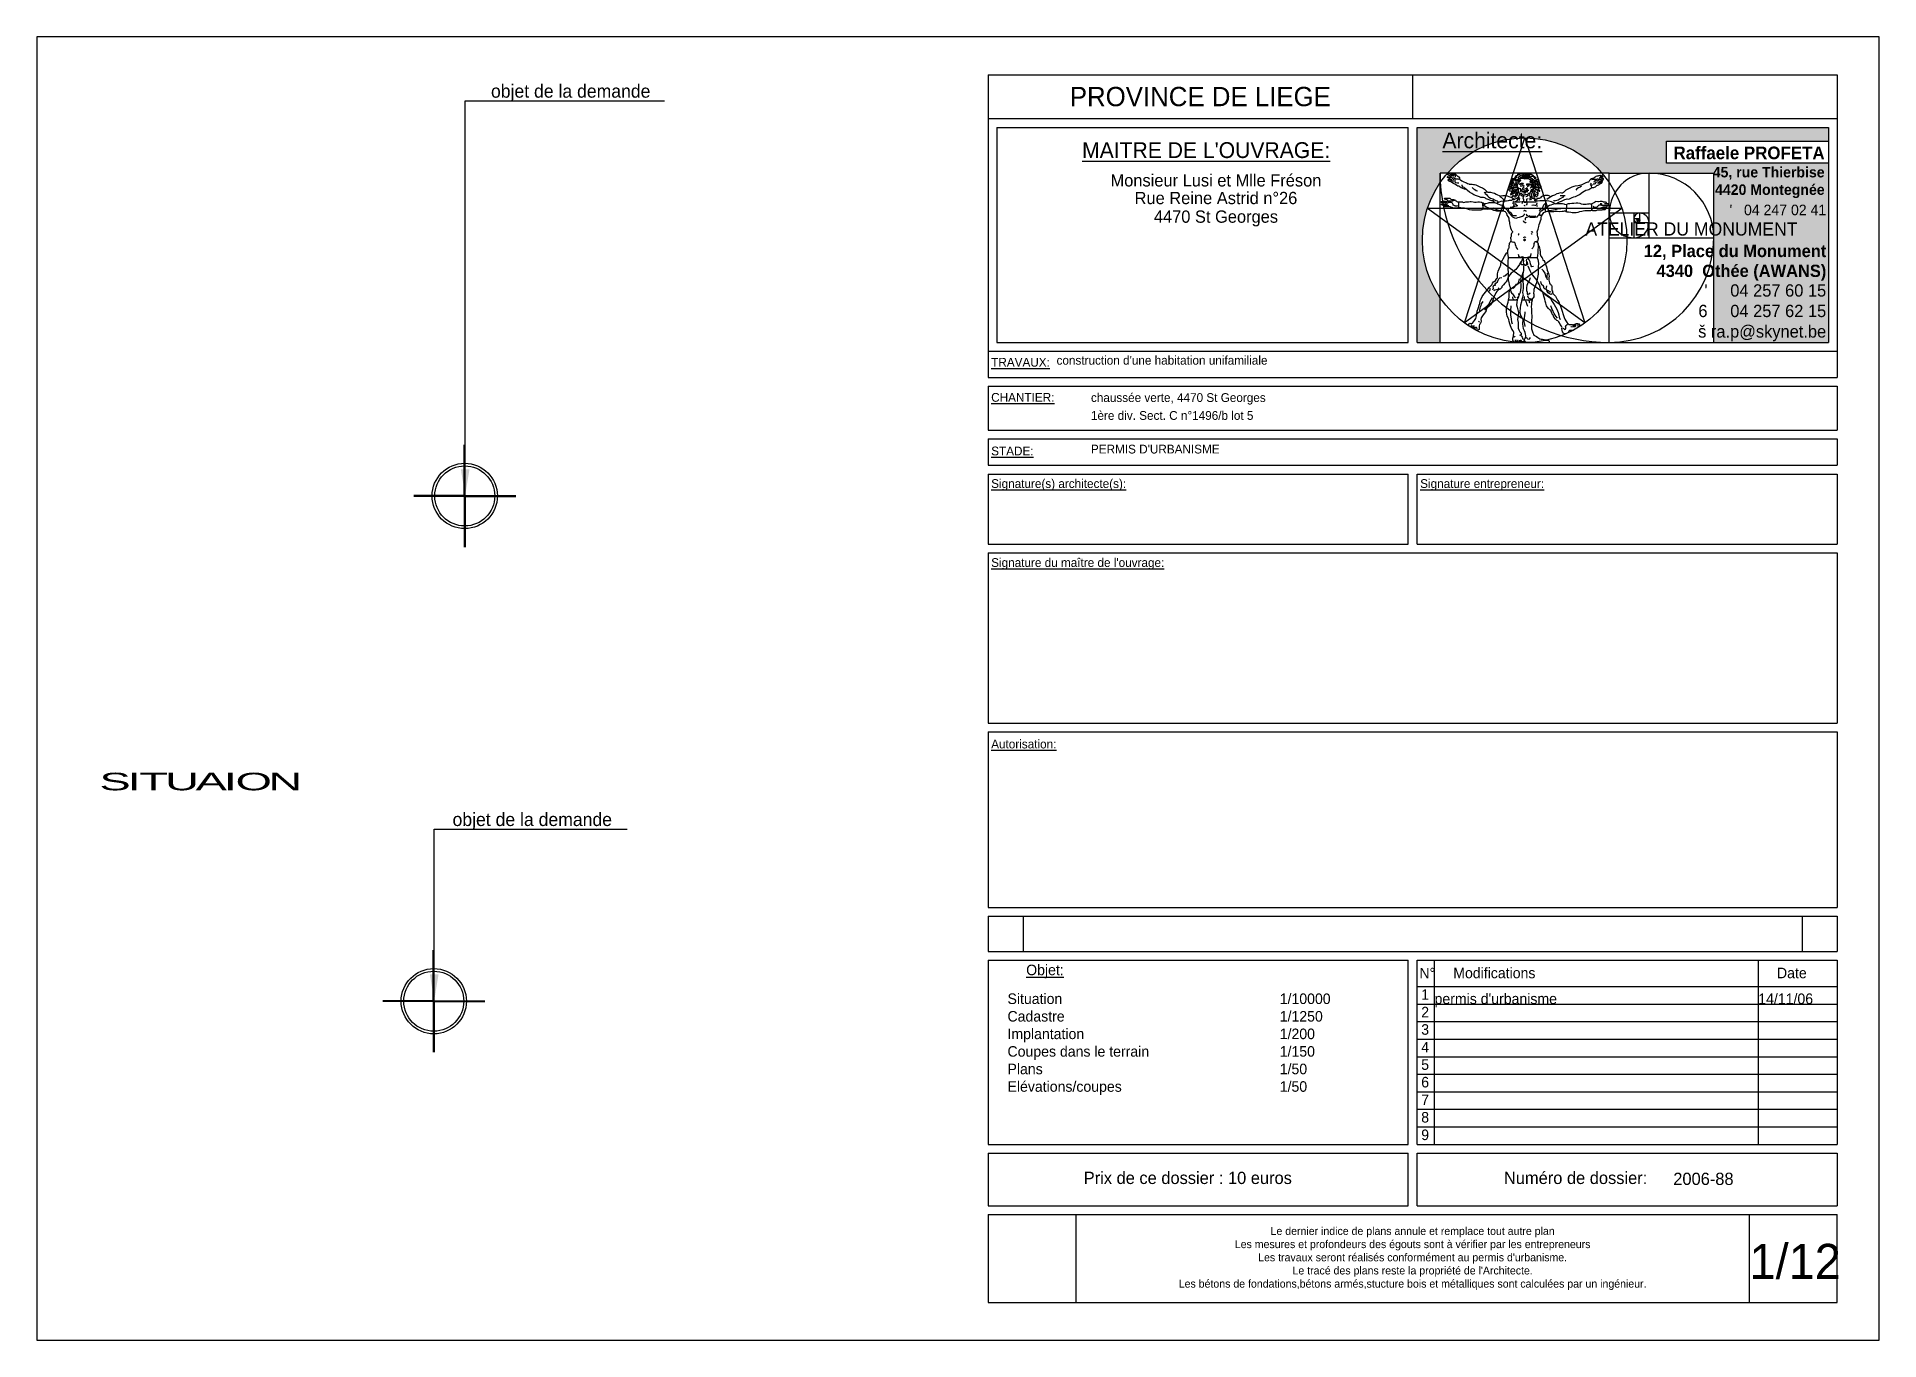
# Model space of a CAD drawing. Header units: millimetres. Extents: x -44462 to 306987, y -116160 to 12874.
# Drawn here: x -22813 to -20713, y -54759 to -53274 of the extents above; entities that cross this region are included whole.
import ezdxf
from ezdxf.enums import TextEntityAlignment as Align

# ---------------------------------------------------------------- set-up
doc = ezdxf.new("R2010")
doc.units = ezdxf.units.MM
for name, color, linetype in [('AVP_TEXTES', 7, 'Continuous'), ('BATIMAENT_IMPLAN', 1, 'Continuous'), ('COULEUR 8', 8, 'Continuous'), ('COULEUR 9', 9, 'Continuous'), ('Layer1', 1, 'Continuous'), ('PU_DETAILS', 7, 'Continuous'), ('ROUGE', 1, 'Continuous'), ('TEXTE', 1, 'Continuous')]:
    doc.layers.add(name, color=color, linetype=linetype)
doc.styles.add('CENTURY GOTHIC', font='GOTHIC.TTF')
doc.styles.add('Century Gothic Gras', font='GOTHICB.TTF')
doc.styles.add('ROMANS', font='romans')
doc.styles.add('wide latin', font='', dxfattribs={"height": 10})
doc.styles.get('wide latin').set_extended_font_data('Wide Latin')
doc.dimstyles.new('1-50', dxfattribs={"dimtxt": 8, "dimasz": 5, "dimexe": 1.25, "dimexo": 0.625, "dimtad": 1, "dimdec": 0, "dimtxsty": 'Century Gothic Gras', "dimblk": 'ORIGIN', "dimcen": 5, "dimclrd": 8, "dimclre": 5, "dimclrt": 6, "dimadec": 0, "dimazin": 0, "dimtfac": 1, "dimtdec": 0, "dimtmove": 0, "dimatfit": 3, "dimfxl": 0, "dimarcsym": 0})

msp = doc.modelspace()

# ---------------------------------------------------------------- texts
at = {"layer": 'BATIMAENT_IMPLAN', "char_height": 15, "attachment_point": 2, "style": 'CENTURY GOTHIC'}
for insert, width in [((-22204, -53328.7), 240.413), ((-22247.8, -54158.6), 519.141)]:
    msp.add_mtext('objet de la demande ', dxfattribs=dict(at, insert=insert, width=width))
at = {"layer": 'TEXTE', "insert": (-22741.2, -54112.9), "char_height": 20, "width": 211.241, "attachment_point": 1, "style": 'CENTURY GOTHIC'}
msp.add_mtext('\\pi-30,l30,t30;{\\W2;\\T0.9;SITUAION}', dxfattribs=at)

# ---------------------------------------------------------------- blocks, each defined once
blk = doc.blocks.new('_Origin')
at = {"color": 0, "linetype": 'Continuous', "lineweight": -2}
blk.add_line((0, 0), (-1, 0), dxfattribs=at)
blk.add_circle((0, 0), 0.5, dxfattribs=at)
blk = doc.blocks.new('cartouche RAF')
blk.add_hatch(color=253).paths.add_polyline_path([(-10, 1298.1), (-194.6, 1298.1), (-194.6, 1323.3), (-10, 1323.3), (-10, 1338.9), (-479, 1338.9), (-479, 1093.9), (-452.7, 1093.9), (-452.7, 1144.7, -0.307981), (-452.7, 1275.9), (-452.7, 1286.7), (-444.4, 1286.7, -0.456747), (-268.2, 1286.7), (-140.8, 1286.7), (-140.8, 1093.9), (-10, 1093.9)])
blk.add_line((-484, 1398.9), (-484, 1348.9))
at = {"color": 254}
for p, q in [((-424.8, 1116), (-356.3, 1326.9)), ((-356.3, 1326.9), (-287.8, 1116)), ((-259.9, 1286.7), (-140.8, 1286.7)), ((-214.4, 1213), (-214.4, 1286.7)), ((-140.8, 1093.9), (-140.8, 1286.7)), ((-245.4, 1246.4), (-467.2, 1246.4)), ((-287.8, 1116), (-467.2, 1246.4)), ((-245.4, 1246.4), (-424.8, 1116)), ((-214.4, 1241.2), (-259.9, 1241.2)), ((-231.8, 1241.2), (-231.8, 1213)), ((-225.2, 1230.4), (-225.2, 1241.2)), ((-225.2, 1234.5), (-231.8, 1234.5)), ((-231.8, 1230.4), (-214.4, 1230.4)), ((-227.7, 1234.5), (-227.7, 1230.4)), ((-227.7, 1233), (-225.2, 1233)), ((-226.7, 1233), (-226.7, 1234.5)), ((-259.9, 1213), (-140.8, 1213)), ((-259.9, 1093.9), (-140.8, 1093.9))]:
    blk.add_line(p, q, dxfattribs=at)
blk.add_circle((-226.7, 1233), 1.57, dxfattribs=at)
for centre, radius, start, end in [((-259.9, 1286.7), 192.8, 180, 270), ((-214.4, 1241.2), 45.5, 90, 180), ((-214.4, 1213), 73.6, 0, 90), ((-231.8, 1241.2), 28.1, 180, 270), ((-225.2, 1234.5), 6.64, 90, 180), ((-225.2, 1230.4), 10.7, 0, 90), ((-227.7, 1234.5), 4.1, 180, 270), ((-231.8, 1230.4), 17.4, 270, 0), ((-227.7, 1233), 2.54, 270, 0), ((-259.9, 1213), 119.1, 270, 0)]:
    blk.add_arc(centre, radius, start, end, dxfattribs=at)
at = {"layer": 'Layer1', "color": 254}
for p, q in [((-452.7, 1093.9), (-452.7, 1286.7)), ((-259.9, 1286.7), (-452.7, 1286.7)), ((-444.8, 1285.9), (-444.2, 1286.3)), ((-444.5, 1285.3), (-444.8, 1285.9)), ((-443.7, 1284.7), (-444.5, 1285.3)), ((-444.4, 1282.5), (-444, 1283)), ((-444.1, 1281.7), (-444.4, 1282.5)), ((-444.2, 1286.3), (-443.6, 1286.4)), ((-443.4, 1281.2), (-444.1, 1281.7)), ((-444, 1283), (-442.5, 1282.5)), ((-443, 1284.4), (-443.7, 1284.7)), ((-443.6, 1286.4), (-442.6, 1286.2)), ((-442.2, 1280.6), (-443.4, 1281.2)), ((-442.3, 1283.9), (-443, 1284.4)), ((-442.6, 1286.2), (-441.9, 1285.9)), ((-442.5, 1282.5), (-441.5, 1282.1)), ((-440.7, 1283.1), (-442.3, 1283.9)), ((-441.9, 1285.9), (-440.4, 1285.1)), ((-441.5, 1282.1), (-440.6, 1282.1)), ((-439.8, 1282.4), (-440.7, 1283.1)), ((-440.6, 1282.1), (-439.1, 1281.4)), ((-440.4, 1285.1), (-439.2, 1284.4)), ((-439.8, 1285.6), (-440.1, 1285.5)), ((-440.1, 1285.5), (-439.6, 1284.9)), ((-438.7, 1285.6), (-439.8, 1285.6)), ((-439.6, 1284.9), (-438.6, 1284.8)), ((-439.2, 1284.4), (-438.6, 1283.9)), ((-439.1, 1281.4), (-438.6, 1280.5)), ((-437.5, 1285.6), (-438.7, 1285.6)), ((-438.6, 1284.8), (-437.6, 1284.8)), ((-438.6, 1283.9), (-437.3, 1283.3)), ((-438, 1281.3), (-437.4, 1281.8)), ((-438, 1280.4), (-438, 1281.3)), ((-437.6, 1284.8), (-436.3, 1284.7)), ((-435.7, 1285.2), (-437.5, 1285.6)), ((-437.4, 1281.8), (-436.8, 1281.5)), ((-436.8, 1281.5), (-436.6, 1280.9)), ((-436.3, 1284.7), (-435.6, 1284.4)), ((-434.6, 1285.1), (-435.7, 1285.2)), ((-435.6, 1284.4), (-435.6, 1283.7)), ((-435.6, 1283.7), (-435.6, 1282.2)), ((-433.9, 1284.5), (-434.6, 1285.1)), ((-433.2, 1283.7), (-433.9, 1284.5)), ((-432.6, 1282.9), (-433.2, 1283.7)), ((-431.3, 1282.3), (-432.6, 1282.9)), ((-430.3, 1281.9), (-431.3, 1282.3)), ((-430.1, 1280.7), (-430.3, 1281.9)), ((-367.6, 1281.8), (-368, 1281.1)), ((-368, 1281.1), (-367.9, 1280.4)), ((-367.3, 1282.6), (-367.6, 1281.8)), ((-366.8, 1283.1), (-367.3, 1282.6)), ((-366.1, 1283.5), (-366.8, 1283.1)), ((-366.3, 1281.3), (-366.6, 1280.6)), ((-365.1, 1281.6), (-366.3, 1281.3)), ((-365.3, 1283.8), (-366.1, 1283.5)), ((-365.3, 1283.3), (-365.9, 1282.4)), ((-364.6, 1284.1), (-365.3, 1283.8)), ((-364.3, 1284), (-365.3, 1283.3)), ((-364.3, 1285.1), (-364.6, 1284.1)), ((-363.9, 1286.1), (-364.3, 1285.1)), ((-363.1, 1284.8), (-364.3, 1284)), ((-362.3, 1286.2), (-363.9, 1286.1)), ((-363.6, 1281.7), (-363.7, 1281)), ((-363.7, 1281), (-363.7, 1280.7)), ((-363.3, 1282.3), (-363.6, 1281.7)), ((-362.7, 1281.4), (-363.4, 1280.5)), ((-362.7, 1282.7), (-363.3, 1282.3)), ((-361.5, 1284.8), (-363.1, 1284.8)), ((-361.6, 1283.1), (-362.7, 1282.7)), ((-361.4, 1286.2), (-362.3, 1286.2)), ((-360.6, 1283.1), (-361.6, 1283.1)), ((-360.9, 1281.4), (-361.6, 1281.3)), ((-359.4, 1286.4), (-361.4, 1286.2)), ((-360.7, 1284.3), (-361.4, 1284)), ((-360.2, 1281.6), (-360.9, 1281.4)), ((-359.7, 1284.4), (-360.7, 1284.3)), ((-359.9, 1282.9), (-360.6, 1283.1)), ((-359.3, 1281.6), (-360.2, 1281.6)), ((-359.2, 1284.4), (-359.7, 1284.4)), ((-358.2, 1286.2), (-359.4, 1286.4)), ((-358.6, 1281.6), (-359.3, 1281.6)), ((-358.3, 1284.4), (-359.2, 1284.4)), ((-358.7, 1283.6), (-359.1, 1283.5)), ((-358.5, 1282.2), (-359.1, 1282.2)), ((-357.7, 1284.8), (-358.8, 1284.9)), ((-357.9, 1283.6), (-358.7, 1283.6)), ((-357.7, 1281.5), (-358.6, 1281.6)), ((-357.7, 1282.3), (-358.5, 1282.2)), ((-357.6, 1284.2), (-358.3, 1284.4)), ((-357.2, 1286.2), (-358.2, 1286.2)), ((-357.1, 1283.4), (-357.9, 1283.6)), ((-357.2, 1284.7), (-357.7, 1284.8)), ((-357, 1282.2), (-357.7, 1282.3)), ((-357.1, 1281), (-357.7, 1281.5)), ((-356.3, 1285.9), (-357.2, 1286.2)), ((-356.6, 1284.6), (-357.2, 1284.7)), ((-356.5, 1283.2), (-357.1, 1283.4)), ((-356.5, 1282), (-357, 1282.2)), ((-356.1, 1284.3), (-356.6, 1284.6)), ((-356, 1282.8), (-356.5, 1283.2)), ((-356, 1281.6), (-356.5, 1282)), ((-355.6, 1285.3), (-356.3, 1285.9)), ((-355.6, 1283.5), (-356.1, 1284.3)), ((-355.7, 1282.5), (-356, 1282.8)), ((-355.6, 1280.9), (-356, 1281.6)), ((-355.7, 1282.7), (-355.5, 1284.8)), ((-355.7, 1283.4), (-354.9, 1283.9)), ((-355.7, 1280.6), (-355.7, 1282.7)), ((-355.6, 1284.4), (-354.9, 1284.8)), ((-355.5, 1284.8), (-355.3, 1285.7)), ((-355.4, 1281.4), (-354.7, 1281.9)), ((-355.3, 1285.7), (-354.6, 1286.1)), ((-355.3, 1282), (-354.6, 1282.5)), ((-355.3, 1280.8), (-354.1, 1281.4)), ((-355.2, 1282.8), (-354.8, 1283.2)), ((-354.9, 1284.8), (-354, 1285.1)), ((-354.9, 1283.9), (-354.6, 1284.3)), ((-354.8, 1283.2), (-353.8, 1283.6)), ((-354.7, 1281.9), (-352.9, 1283)), ((-354.6, 1286.1), (-353.6, 1286.2)), ((-354.6, 1284.3), (-353.6, 1284.9)), ((-354.6, 1282.5), (-353.4, 1282.4)), ((-354.1, 1281.4), (-353.5, 1281.1)), ((-354, 1285.1), (-353.4, 1285.4)), ((-353.8, 1283.6), (-353.2, 1284.2)), ((-353.6, 1286.2), (-351.9, 1286)), ((-353.6, 1284.9), (-353, 1284.5)), ((-353.5, 1281.1), (-352.5, 1281.1)), ((-353.4, 1285.4), (-352.5, 1285.3)), ((-353.4, 1282.4), (-352.9, 1281.9)), ((-353.2, 1284.2), (-352.4, 1284)), ((-353, 1284.5), (-351.8, 1284.5)), ((-352.9, 1283), (-351.2, 1282.3)), ((-352.9, 1281.9), (-351.5, 1281.6)), ((-352.5, 1285.3), (-351.6, 1284.9)), ((-352.5, 1281.1), (-351.5, 1281)), ((-352.4, 1284), (-351.4, 1283.8)), ((-351.9, 1286), (-350.6, 1286)), ((-351.8, 1284.5), (-351.1, 1284)), ((-351.6, 1284.9), (-350.2, 1284.7)), ((-351.5, 1281.6), (-350.2, 1281.3)), ((-351.4, 1283.8), (-350.8, 1283.1)), ((-351.2, 1282.3), (-348.9, 1281.4)), ((-350.8, 1283.1), (-350.1, 1282.7)), ((-350.6, 1286), (-349.4, 1285.8)), ((-350.2, 1284.7), (-349.8, 1284.3)), ((-349.4, 1285.8), (-347.8, 1284.8)), ((-349.2, 1283), (-348.3, 1283.2)), ((-348.9, 1281.4), (-347.2, 1280.4)), ((-348.3, 1283.2), (-347.1, 1283.1)), ((-347.8, 1284.8), (-347.1, 1284.5)), ((-347.1, 1284.5), (-346.2, 1283.7)), ((-347.1, 1283.1), (-346, 1282.7)), ((-346.2, 1283.7), (-346, 1283.2)), ((-346, 1283.2), (-345.1, 1282.8)), ((-346, 1282.7), (-345.3, 1281.7)), ((-345.3, 1281.7), (-345, 1280.8)), ((-345.1, 1282.8), (-344, 1281.9)), ((-344, 1281.9), (-343.6, 1281.6)), ((-343.6, 1281.6), (-343.8, 1280.6)), ((-277.1, 1281.5), (-277.8, 1280.8)), ((-275.9, 1282.3), (-277.1, 1281.5)), ((-275.2, 1282.9), (-275.9, 1282.3)), ((-274.1, 1283.2), (-275.2, 1282.9)), ((-273, 1283.2), (-274.1, 1283.2)), ((-272.2, 1283.6), (-273, 1283.2)), ((-270.8, 1284.1), (-272.2, 1283.6)), ((-270.5, 1281.7), (-271.1, 1281.5)), ((-271, 1280.4), (-269.8, 1281.6)), ((-269.7, 1284.2), (-270.8, 1284.1)), ((-269.6, 1282.6), (-270.5, 1281.7)), ((-269.8, 1281.6), (-268.7, 1282)), ((-269.4, 1283.8), (-269.7, 1284.2)), ((-269.6, 1282.8), (-269.4, 1283.8)), ((-268.9, 1283.7), (-269.6, 1282.6)), ((-268.2, 1284.1), (-268.9, 1283.7)), ((-268.7, 1282), (-267.9, 1282.3)), ((-267.2, 1284.3), (-268.2, 1284.1)), ((-267.9, 1282.3), (-267.1, 1282.8)), ((-266.9, 1283.6), (-267.2, 1284.3)), ((-267.1, 1282.8), (-266.9, 1283.6)), ((-259.9, 1093.9), (-259.9, 1286.7)), ((-443.5, 1278.7), (-443.4, 1279.3)), ((-443.2, 1278.1), (-443.5, 1278.7)), ((-443.4, 1279.3), (-442.8, 1279.3)), ((-441.7, 1277.2), (-443.2, 1278.1)), ((-442.8, 1279.3), (-441.6, 1279.3)), ((-440.9, 1280), (-442.2, 1280.6)), ((-440.4, 1276.8), (-441.7, 1277.2)), ((-441.6, 1279.3), (-441, 1278.8)), ((-441, 1278.8), (-440.3, 1278.5)), ((-439.2, 1278.7), (-440.9, 1280)), ((-439.2, 1276.2), (-440.4, 1276.8)), ((-440.3, 1278.5), (-439.4, 1278.4)), ((-439.4, 1278.4), (-438.3, 1278)), ((-438, 1275.9), (-439.2, 1276.2)), ((-438.3, 1278), (-437.6, 1277.5)), ((-437.1, 1279.1), (-438, 1280.4)), ((-437.6, 1275.1), (-438, 1275.9)), ((-435.2, 1273.8), (-437.6, 1275.1)), ((-435.9, 1278.6), (-437.1, 1279.1)), ((-436.6, 1280.9), (-435.6, 1280.6)), ((-435, 1278.2), (-435.9, 1278.6)), ((-435.6, 1280.6), (-435, 1280.4)), ((-435.6, 1276.5), (-435.5, 1277.5)), ((-434.6, 1275.6), (-435.6, 1276.5)), ((-435.5, 1277.5), (-435, 1278.2)), ((-433.6, 1272.6), (-435.2, 1273.8)), ((-435, 1280.4), (-433.8, 1280.4)), ((-432.7, 1275.2), (-434.6, 1275.6)), ((-433.8, 1280.4), (-432.6, 1280.4)), ((-432.4, 1272), (-433.6, 1272.6)), ((-431.2, 1275.4), (-432.7, 1275.2)), ((-432.6, 1280.4), (-432, 1280.1)), ((-431, 1271.9), (-432.4, 1272)), ((-432, 1280.1), (-431.5, 1279.7)), ((-429.9, 1270.8), (-431, 1271.9)), ((-430.1, 1279.5), (-430.1, 1280.7)), ((-429.3, 1278.7), (-430.1, 1279.5)), ((-428.5, 1270.1), (-429.9, 1270.8)), ((-428, 1277.7), (-429.3, 1278.7)), ((-426.9, 1269.3), (-428.5, 1270.1)), ((-428, 1277.8), (-425.6, 1276.9)), ((-427.4, 1272.3), (-427.5, 1273.4)), ((-426.3, 1270.9), (-427.4, 1272.3)), ((-425, 1268.6), (-426.9, 1269.3)), ((-425.1, 1270.3), (-426.3, 1270.9)), ((-425.6, 1276.9), (-423.7, 1276.2)), ((-424.2, 1269.2), (-425.1, 1270.3)), ((-423.5, 1268.5), (-425, 1268.6)), ((-423, 1268.3), (-424.2, 1269.2)), ((-423.7, 1276.2), (-422.5, 1275.7)), ((-421.6, 1267.1), (-423.5, 1268.5)), ((-422.5, 1275.7), (-421.4, 1275)), ((-419, 1265.2), (-421.6, 1267.1)), ((-421.4, 1275), (-420.1, 1274.5)), ((-420.1, 1274.5), (-419.4, 1274.2)), ((-419.4, 1274.2), (-417.8, 1274.2)), ((-416.7, 1263.7), (-419, 1265.2)), ((-417.8, 1274.2), (-416.1, 1274.1)), ((-414.3, 1261.9), (-416.7, 1263.7)), ((-416.1, 1274.1), (-414.8, 1273.9)), ((-416, 1270.3), (-414.6, 1268.9)), ((-414.8, 1273.9), (-413.3, 1273.8)), ((-414.6, 1268.9), (-413, 1267.9)), ((-411.3, 1260.9), (-414.3, 1261.9)), ((-413.3, 1273.8), (-411.9, 1273.3)), ((-413, 1267.9), (-411.5, 1266.8)), ((-411.9, 1273.3), (-409.7, 1272.3)), ((-411.5, 1266.8), (-410.1, 1266.4)), ((-410, 1260.6), (-411.3, 1260.9)), ((-407.6, 1259.9), (-410, 1260.6)), ((-409.7, 1272.3), (-408, 1271.4)), ((-408, 1271.4), (-406.5, 1270.9)), ((-406.5, 1270.9), (-404.3, 1269.8)), ((-404.3, 1269.8), (-402.1, 1268.6)), ((-402.1, 1268.6), (-401, 1267.4)), ((-402.1, 1264.9), (-401.3, 1263.6)), ((-401.7, 1264.3), (-402.1, 1264.9)), ((-400.7, 1264.8), (-401.7, 1264.3)), ((-401.3, 1263.6), (-399.9, 1262.2)), ((-401, 1267.4), (-399.9, 1266.3)), ((-399.3, 1265.5), (-400.7, 1264.8)), ((-399.9, 1266.3), (-399.1, 1265.5)), ((-399.9, 1262.2), (-398.5, 1260.8)), ((-399.1, 1265.5), (-398.2, 1265.2)), ((-398.5, 1260.8), (-397.2, 1259.5)), ((-398.2, 1265.2), (-397.1, 1265)), ((-397.1, 1265), (-395.1, 1264.9)), ((-395.1, 1264.9), (-392.6, 1264.4)), ((-392.6, 1264.4), (-390.7, 1263.8)), ((-390.7, 1263.8), (-388.7, 1262.9)), ((-388.7, 1262.9), (-387.1, 1262.1)), ((-387.1, 1262.1), (-385.4, 1261.1)), ((-385.4, 1261.1), (-384.2, 1260.2)), ((-384.5, 1260.3), (-383.3, 1261)), ((-384.2, 1260.2), (-383.1, 1259.2)), ((-383.3, 1261), (-381.3, 1261.1)), ((-381.3, 1261.1), (-379.3, 1261.2)), ((-379.3, 1261.2), (-377.6, 1261.2)), ((-377.6, 1261.2), (-376.2, 1260.8)), ((-376.2, 1260.8), (-374.4, 1260)), ((-374.4, 1260), (-371.9, 1259.4)), ((-374.1, 1268.1), (-374.3, 1267.4)), ((-374.3, 1267.4), (-373.6, 1266.5)), ((-373.3, 1268.4), (-374.1, 1268.1)), ((-373.6, 1266.5), (-373, 1266.4)), ((-373.3, 1271.5), (-373.5, 1271.7)), ((-373.3, 1270.7), (-373.5, 1270)), ((-373.5, 1270), (-373.4, 1269.5)), ((-373.4, 1269.5), (-373.3, 1269.2)), ((-373, 1271.4), (-373.3, 1271.5)), ((-373, 1270.9), (-373.3, 1270.7)), ((-372.4, 1268.4), (-373.3, 1268.4)), ((-372, 1271.4), (-373, 1271.4)), ((-372, 1270.8), (-373, 1270.9)), ((-373, 1266.4), (-372.2, 1266.7)), ((-372.1, 1276.2), (-372.7, 1275.6)), ((-372.7, 1275.6), (-372.7, 1274.7)), ((-372.7, 1274.7), (-372.5, 1273.8)), ((-372.5, 1273.8), (-372.5, 1272.9)), ((-371.7, 1268.7), (-372.4, 1268.4)), ((-371.7, 1263.9), (-372.3, 1263.1)), ((-372.3, 1263.1), (-372.1, 1262.1)), ((-372.2, 1266.7), (-371.7, 1266.4)), ((-371.6, 1276), (-372.1, 1276.2)), ((-371.2, 1265.8), (-372.1, 1265.4)), ((-372.1, 1262.1), (-371.7, 1261.7)), ((-371.7, 1271.4), (-372, 1271.4)), ((-371.3, 1275.1), (-371.8, 1274.5)), ((-371.8, 1274.5), (-371.8, 1273.3)), ((-371.8, 1273.3), (-371.8, 1272.6)), ((-371.8, 1272.6), (-371.7, 1271.4)), ((-371.6, 1270.2), (-371.7, 1268.7)), ((-371.2, 1264.5), (-371.7, 1263.9)), ((-371, 1275.9), (-371.6, 1276)), ((-371.3, 1271.3), (-371.6, 1270.2)), ((-371.3, 1276.8), (-371.5, 1276.2)), ((-371.3, 1278), (-371.4, 1277.3)), ((-371.4, 1277.3), (-371.3, 1276.8)), ((-371.4, 1265.5), (-371.2, 1264.5)), ((-370.9, 1279.2), (-371.3, 1278)), ((-370.8, 1274.8), (-371.3, 1275.1)), ((-371, 1272.1), (-371.3, 1271.3)), ((-370.9, 1263.6), (-371.3, 1262.9)), ((-371.3, 1262.9), (-371.3, 1262.6)), ((-371, 1266.1), (-371.2, 1265.8)), ((-371, 1269.4), (-371.1, 1268.8)), ((-370.2, 1275.9), (-371, 1275.9)), ((-369.9, 1272.1), (-371, 1272.1)), ((-370.4, 1270.1), (-371, 1269.4)), ((-370.6, 1266.6), (-371, 1266.1)), ((-371, 1262.4), (-370.2, 1262.6)), ((-370.3, 1280.1), (-370.9, 1279.2)), ((-370.8, 1273.3), (-370.9, 1272.9)), ((-370.3, 1263.9), (-370.9, 1263.6)), ((-370.6, 1260.2), (-370.9, 1259.4)), ((-369.9, 1275.1), (-370.8, 1274.8)), ((-370.5, 1273.8), (-370.8, 1273.3)), ((-370.1, 1269.1), (-370.6, 1267.9)), ((-370.6, 1267.9), (-370.6, 1266.6)), ((-370.3, 1260.5), (-370.6, 1260.2)), ((-369.6, 1274), (-370.5, 1273.8)), ((-369.6, 1270.2), (-370.4, 1270.1)), ((-369.6, 1280.4), (-370.3, 1280.1)), ((-369.8, 1264.5), (-370.3, 1263.9)), ((-369.7, 1260.8), (-370.3, 1260.5)), ((-369.9, 1277.1), (-370.2, 1275.9)), ((-370.2, 1262.6), (-369.8, 1262)), ((-370.1, 1260.1), (-370.2, 1259.9)), ((-368.1, 1269.3), (-370.1, 1269.1)), ((-369.5, 1260.3), (-370.1, 1260.1)), ((-369.1, 1263.7), (-370, 1263.5)), ((-369.5, 1278.7), (-369.9, 1277.9)), ((-369.9, 1277.9), (-369.9, 1277.1)), ((-369.4, 1275.9), (-369.9, 1275.1)), ((-368.9, 1272), (-369.9, 1272.1)), ((-369.7, 1265.3), (-369.8, 1264.5)), ((-369.8, 1262), (-369.7, 1260.8)), ((-369.6, 1266.3), (-369.7, 1265.3)), ((-368.5, 1280.4), (-369.6, 1280.4)), ((-369, 1274.1), (-369.6, 1274)), ((-368.9, 1270.3), (-369.6, 1270.2)), ((-368.8, 1267.7), (-369.6, 1267.2)), ((-369.6, 1267.2), (-369.6, 1266.3)), ((-368.5, 1278.8), (-369.5, 1278.7)), ((-368.6, 1260.3), (-369.5, 1260.3)), ((-368.8, 1277), (-369.4, 1275.9)), ((-368.4, 1271.7), (-369.1, 1271.5)), ((-368.2, 1264), (-369.1, 1263.7)), ((-367.9, 1274.2), (-369, 1274.1)), ((-368.1, 1270.1), (-369, 1269.4)), ((-368.1, 1272.6), (-368.9, 1272)), ((-368.1, 1271.1), (-368.9, 1270.3)), ((-368, 1268), (-368.8, 1267.7)), ((-367.8, 1265.9), (-368.6, 1264.9)), ((-367.5, 1260.6), (-368.6, 1260.3)), ((-368.1, 1280.1), (-368.5, 1280.4)), ((-367.9, 1278.4), (-368.5, 1278.8)), ((-367.3, 1272.5), (-368.4, 1271.7)), ((-367.6, 1264.7), (-368.2, 1264)), ((-367.3, 1279.1), (-368.1, 1280.1)), ((-367.6, 1273.3), (-368.1, 1272.6)), ((-366.5, 1270.4), (-368.1, 1270.1)), ((-367.9, 1280.4), (-367.9, 1280.1)), ((-367.7, 1274.5), (-367.9, 1274.2)), ((-367.5, 1267.1), (-367.8, 1265.9)), ((-367.2, 1275.4), (-367.7, 1274.5)), ((-367, 1265.4), (-367.6, 1264.7)), ((-366.8, 1267.8), (-367.5, 1267.1)), ((-366.9, 1261.7), (-367.5, 1260.6)), ((-366.8, 1263.8), (-367.4, 1263.2)), ((-366.8, 1273.3), (-367.3, 1272.5)), ((-366.8, 1276.1), (-367.2, 1275.4)), ((-366.6, 1280.6), (-367.1, 1279.5)), ((-367.1, 1279.5), (-367.1, 1278.1)), ((-367.1, 1278.1), (-367.1, 1277.1)), ((-366.5, 1270), (-367.1, 1269.7)), ((-366.6, 1262.7), (-366.9, 1261.7)), ((-365.9, 1274.6), (-366.8, 1273.3)), ((-366.6, 1271.3), (-366.8, 1271.1)), ((-365.7, 1268.8), (-366.8, 1267.8)), ((-366.2, 1264.6), (-366.8, 1263.8)), ((-366.5, 1277.8), (-366.7, 1277.5)), ((-365.9, 1272), (-366.6, 1271.3)), ((-366.2, 1278.3), (-366.5, 1277.8)), ((-366, 1277.5), (-366.5, 1277.1)), ((-365.9, 1270.8), (-366.5, 1270.4)), ((-365.3, 1270.3), (-366.5, 1270)), ((-366, 1260.6), (-366.4, 1259.7)), ((-365.6, 1279.1), (-366.2, 1278.3)), ((-365.9, 1266.7), (-366.2, 1265.4)), ((-366.2, 1265.4), (-366.2, 1264.6)), ((-364.9, 1277.9), (-366, 1277.5)), ((-366, 1261.3), (-366, 1260.6)), ((-365.8, 1273.5), (-365.9, 1272)), ((-365.4, 1267.6), (-365.9, 1266.7)), ((-365.7, 1263.6), (-365.9, 1262.6)), ((-365.9, 1262.6), (-365.5, 1261.7)), ((-365.6, 1274.2), (-365.8, 1273.5)), ((-365.5, 1264.6), (-365.7, 1263.6)), ((-364.8, 1279.1), (-365.6, 1279.1)), ((-365.5, 1275.5), (-365.6, 1274.2)), ((-365.1, 1276.2), (-365.5, 1275.5)), ((-364.5, 1265.1), (-365.5, 1264.6)), ((-365.5, 1261.7), (-365.2, 1261.5)), ((-364.7, 1268.2), (-365.4, 1267.6)), ((-364.6, 1271.4), (-365.3, 1270.3)), ((-365.2, 1261.5), (-364.8, 1261)), ((-363.1, 1276.4), (-365.1, 1276.2)), ((-363.9, 1278), (-364.9, 1277.9)), ((-364.1, 1279.1), (-364.8, 1279.1)), ((-364.5, 1269.9), (-364.8, 1270.7)), ((-364.3, 1274.3), (-364.7, 1273.4)), ((-364.1, 1268.5), (-364.7, 1268.2)), ((-364.5, 1271.3), (-364.4, 1272.7)), ((-364.3, 1270.2), (-364.5, 1271.3)), ((-364.1, 1269.1), (-364.5, 1269.9)), ((-364, 1265.7), (-364.5, 1265.1)), ((-364.1, 1263.8), (-364.5, 1262.6)), ((-364.5, 1262.6), (-364.4, 1262.1)), ((-364.4, 1272.7), (-364.3, 1274.1)), ((-363.4, 1274.7), (-364.3, 1274.3)), ((-363.2, 1269.5), (-364.3, 1270.2)), ((-363.4, 1279.3), (-364.1, 1279.1)), ((-363.5, 1269), (-364.1, 1269.1)), ((-363.2, 1264.6), (-364.1, 1263.8)), ((-362.9, 1277.8), (-363.9, 1278)), ((-363.7, 1277.5), (-363.8, 1277.3)), ((-363.3, 1277.8), (-363.7, 1277.5)), ((-363.4, 1268.1), (-363.5, 1269)), ((-363.5, 1266.4), (-363.4, 1268.1)), ((-363.1, 1265), (-363.5, 1266.4)), ((-363.4, 1280.5), (-363.4, 1280.3)), ((-363.4, 1280.3), (-363.4, 1279.3)), ((-363, 1276.1), (-363.4, 1274.7)), ((-363.1, 1261.3), (-363.4, 1260.4)), ((-363.4, 1260.4), (-363.4, 1259.8)), ((-363.1, 1278), (-363.3, 1277.8)), ((-362, 1268.9), (-363.2, 1269.5)), ((-362.9, 1278.2), (-363.1, 1278)), ((-362.5, 1264.4), (-363.1, 1265)), ((-362.7, 1261.3), (-363.1, 1261.3)), ((-362.5, 1277.1), (-363, 1276.1)), ((-362.8, 1278.8), (-362.9, 1278.2)), ((-361.9, 1277.6), (-362.9, 1277.8)), ((-362.7, 1279.7), (-362.8, 1279.2)), ((-362.8, 1279.2), (-362.8, 1278.8)), ((-362.4, 1280.7), (-362.7, 1280.4)), ((-362.7, 1280.4), (-362.7, 1279.7)), ((-362.3, 1262.6), (-362.7, 1261.3)), ((-361.4, 1277.6), (-362.5, 1277.1)), ((-361.8, 1264), (-362.5, 1264.4)), ((-361.3, 1280.7), (-362.4, 1280.7)), ((-362, 1274), (-362.3, 1272.9)), ((-362.3, 1264.4), (-362.3, 1262.6)), ((-361.5, 1274.7), (-362, 1274)), ((-360.7, 1268.7), (-362, 1268.9)), ((-361.5, 1273.6), (-361.8, 1273.6)), ((-360.9, 1263.5), (-361.8, 1264)), ((-360.2, 1274.8), (-361.5, 1274.7)), ((-360.9, 1274.2), (-361.5, 1273.6)), ((-361.1, 1278.5), (-361.4, 1277.6)), ((-360.5, 1271.9), (-361.4, 1271.8)), ((-361.1, 1280.3), (-361.3, 1279.4)), ((-361.3, 1279.4), (-361.1, 1278.5)), ((-361.1, 1267.3), (-361.3, 1265.8)), ((-361.3, 1265.8), (-361.2, 1265.4)), ((-361.2, 1262.9), (-360.7, 1261.7)), ((-360.1, 1280.6), (-361.1, 1280.3)), ((-360.9, 1268.7), (-361.1, 1267.3)), ((-360.6, 1274.2), (-360.9, 1274.2)), ((-360, 1263.1), (-360.9, 1263.5)), ((-360.7, 1261.7), (-359.9, 1261.3)), ((-359.9, 1274.2), (-360.6, 1274.2)), ((-359.4, 1271.9), (-360.5, 1271.9)), ((-360, 1267.2), (-360.3, 1265.9)), ((-359.7, 1274.8), (-360.2, 1274.8)), ((-359, 1280.6), (-360.1, 1280.6)), ((-359, 1267.5), (-360, 1267.2)), ((-359.5, 1263.1), (-360, 1263.1)), ((-359.9, 1274.2), (-359.2, 1274.1)), ((-359.9, 1261.3), (-359.5, 1260.8)), ((-358.9, 1274.9), (-359.7, 1274.8)), ((-358.9, 1262.4), (-359.5, 1263.1)), ((-359.5, 1260.8), (-358.5, 1260.4)), ((-358.8, 1272.3), (-359.4, 1271.9)), ((-358.6, 1265.9), (-359.4, 1265.4)), ((-359.4, 1265.4), (-359.3, 1265.2)), ((-358.5, 1274.1), (-359.3, 1274.1)), ((-359.3, 1265.2), (-358.9, 1265.5)), ((-357.3, 1280.4), (-359, 1280.6)), ((-357.5, 1267.6), (-359, 1267.5)), ((-357.9, 1274.8), (-358.9, 1274.9)), ((-358.9, 1265.5), (-358.2, 1265.8)), ((-358.2, 1261.7), (-358.9, 1262.4)), ((-358.3, 1273.1), (-358.8, 1272.3)), ((-358, 1269.8), (-358.8, 1269.5)), ((-358.8, 1269.5), (-358.6, 1268.9)), ((-358.6, 1268.9), (-358.1, 1268.5)), ((-358, 1265.9), (-358.6, 1265.9)), ((-357.8, 1274), (-358.5, 1274.1)), ((-358.5, 1260.4), (-357.7, 1260.6)), ((-358.2, 1265.8), (-357.1, 1265.8)), ((-356.8, 1261.8), (-358.2, 1261.7)), ((-358.1, 1268.5), (-357.5, 1269)), ((-357.6, 1270), (-358, 1269.8)), ((-356.8, 1265.9), (-358, 1265.9)), ((-357.6, 1274.2), (-357.9, 1274.8)), ((-357.7, 1260.6), (-356.7, 1260.6)), ((-357.2, 1272.8), (-357.6, 1271.1)), ((-357.6, 1271.1), (-357.6, 1270)), ((-357.5, 1264.1), (-356.1, 1264.4)), ((-356.4, 1280.4), (-357.3, 1280.4)), ((-356.7, 1268.5), (-357.2, 1268.1)), ((-357.1, 1265.8), (-355.9, 1265.9)), ((-356.8, 1269), (-356.7, 1268.5)), ((-356.6, 1266.4), (-356.8, 1265.9)), ((-356.3, 1262.4), (-356.8, 1261.8)), ((-355.4, 1266.4), (-356.6, 1266.4)), ((-356.3, 1280.4), (-354.5, 1280.7)), ((-355.7, 1262), (-356.3, 1262.4)), ((-356.1, 1264.4), (-355.2, 1264.1)), ((-355.9, 1265.9), (-354.9, 1265.8)), ((-354.3, 1262), (-355.7, 1262)), ((-355.4, 1268.7), (-355.2, 1269.3)), ((-355, 1268.5), (-355.4, 1268.7)), ((-355, 1266.1), (-355.4, 1266.4)), ((-355.2, 1269.3), (-354.4, 1269.4)), ((-355.2, 1264.1), (-354.8, 1263.9)), ((-354.1, 1266.1), (-355, 1266.1)), ((-354.9, 1265.8), (-354, 1265.8)), ((-353.6, 1260.2), (-354.9, 1259.9)), ((-354.7, 1268), (-352.9, 1267.9)), ((-354.5, 1280.7), (-353, 1280.7)), ((-354.5, 1270.5), (-353.9, 1269.9)), ((-354.4, 1269.4), (-354.1, 1269.1)), ((-354.3, 1274.6), (-353.1, 1274.7)), ((-354.3, 1274), (-354.1, 1273.4)), ((-353.3, 1262), (-354.3, 1262)), ((-354.1, 1273.4), (-353.4, 1273.5)), ((-354.1, 1269.1), (-353.9, 1269)), ((-353.1, 1266.1), (-354.1, 1266.1)), ((-354, 1265.8), (-353.1, 1265.5)), ((-353.9, 1269.9), (-353.4, 1269.3)), ((-353.1, 1260.8), (-353.6, 1260.2)), ((-353.4, 1269.3), (-353.5, 1268.6)), ((-353.4, 1273.5), (-352.3, 1273.7)), ((-353.4, 1272.6), (-353, 1271.7)), ((-352.7, 1262.7), (-353.3, 1262)), ((-353.1, 1274.7), (-351.6, 1274.4)), ((-353, 1265.2), (-353.1, 1266.1)), ((-352.6, 1261.3), (-353.1, 1260.8)), ((-353, 1280.7), (-351.5, 1280.6)), ((-353, 1271.7), (-352.9, 1271)), ((-352.9, 1271), (-351.8, 1272.2)), ((-352.9, 1267.9), (-352.4, 1267.5)), ((-352.1, 1263.5), (-352.7, 1262.7)), ((-351.3, 1261.5), (-352.6, 1261.3)), ((-352.4, 1267.5), (-352.2, 1266.7)), ((-352.3, 1273.7), (-351.5, 1273.6)), ((-351.3, 1263.6), (-352.1, 1263.5)), ((-351.8, 1272.2), (-350.9, 1272.8)), ((-351.6, 1274.4), (-350.6, 1274.7)), ((-351.5, 1280.6), (-351, 1280)), ((-351.5, 1273.6), (-350.5, 1273.7)), ((-350.2, 1264.3), (-351.3, 1263.6)), ((-350, 1262.6), (-351.3, 1261.5)), ((-351, 1280), (-350.1, 1279.5)), ((-350.6, 1274.7), (-349.7, 1274.3)), ((-350, 1260.4), (-350.6, 1262.1)), ((-350.5, 1273.7), (-349.9, 1273.7)), ((-350, 1277.9), (-350.3, 1277)), ((-350.3, 1277), (-349.9, 1276.4)), ((-349.8, 1265.4), (-350.2, 1264.3)), ((-350.1, 1279.5), (-349.8, 1278.8)), ((-349.8, 1278.8), (-350, 1277.9)), ((-348.8, 1258.8), (-350, 1260.4)), ((-349.9, 1276.4), (-349.2, 1276.1)), ((-349.7, 1269.8), (-349.9, 1269.3)), ((-349.2, 1266.6), (-349.8, 1265.4)), ((-349.7, 1274.3), (-349.7, 1273.2)), ((-349.1, 1270.2), (-349.7, 1269.8)), ((-349.2, 1280.5), (-348.2, 1280.6)), ((-349.2, 1276.1), (-348.4, 1275.8)), ((-348.6, 1268.5), (-349.2, 1266.6)), ((-348.5, 1270.3), (-349.1, 1270.2)), ((-349.1, 1264), (-348.5, 1263.1)), ((-348.6, 1273.5), (-348.9, 1272.7)), ((-348.9, 1272.7), (-348.9, 1272.1)), ((-348.9, 1272.1), (-348.5, 1271)), ((-348.4, 1261.5), (-348.7, 1260.8)), ((-348.7, 1260.8), (-348.7, 1260.5)), ((-348.7, 1260.5), (-347.8, 1259.7)), ((-348, 1274.3), (-348.6, 1273.5)), ((-348.5, 1271), (-348.5, 1270.3)), ((-348.5, 1263.1), (-348.4, 1262.3)), ((-348.4, 1265.7), (-346.8, 1263.8)), ((-348.4, 1262.3), (-348.4, 1261.5)), ((-348.2, 1280.6), (-347.5, 1279.8)), ((-348.1, 1275.6), (-348, 1274.3)), ((-347.5, 1279.8), (-346.8, 1279.4)), ((-346.8, 1279.4), (-346, 1279.3)), ((-346.8, 1263.8), (-345.9, 1261.7)), ((-346.5, 1275.4), (-345.3, 1275.6)), ((-345.9, 1261.7), (-346.3, 1260.5)), ((-346.3, 1260.5), (-345.9, 1259.6)), ((-346, 1279.3), (-345.5, 1279.1)), ((-346, 1278.3), (-344.2, 1278.2)), ((-345.7, 1264.2), (-344.6, 1263.4)), ((-345.4, 1274.7), (-344.9, 1274.2)), ((-345.3, 1275.6), (-344.4, 1275.6)), ((-344.8, 1260.5), (-345.3, 1258.9)), ((-345, 1280.8), (-345, 1280.2)), ((-344.9, 1274.2), (-344.2, 1273.7)), ((-344.9, 1270.2), (-343.7, 1270.1)), ((-344.8, 1271.8), (-343.7, 1271.4)), ((-344.6, 1263.4), (-344.2, 1262.5)), ((-344.4, 1275.6), (-343.8, 1275.4)), ((-344.2, 1261.6), (-344.3, 1260.6)), ((-344.2, 1278.2), (-343.4, 1277.8)), ((-344.2, 1273.7), (-343.6, 1273.7)), ((-344.2, 1262.5), (-344.2, 1261.6)), ((-343.8, 1280.6), (-343.6, 1279.2)), ((-343.8, 1275.4), (-343.4, 1275.1)), ((-343.7, 1271.4), (-342.8, 1271.3)), ((-343.7, 1270.1), (-342.2, 1270.3)), ((-343.6, 1279.2), (-343, 1278.8)), ((-343.6, 1273.7), (-343, 1273.7)), ((-343.4, 1277.8), (-342.5, 1277.4)), ((-343.4, 1275.1), (-342.8, 1274.6)), ((-343.3, 1264.9), (-342, 1264.8)), ((-342.8, 1260.1), (-343.2, 1259.6)), ((-343, 1278.8), (-342.3, 1279.2)), ((-343, 1273.7), (-342.5, 1273.5)), ((-342.8, 1271.3), (-342.2, 1271.3)), ((-342.8, 1263.6), (-342.5, 1262.5)), ((-342.2, 1260.6), (-342.8, 1260.1)), ((-342.5, 1277.4), (-341.9, 1277.1)), ((-342.5, 1273.5), (-342.1, 1273.1)), ((-342.5, 1268.3), (-341.9, 1267.9)), ((-342.5, 1262.5), (-341.7, 1261.7)), ((-342.3, 1279.2), (-342, 1279.7)), ((-342.2, 1271.3), (-341.4, 1271.4)), ((-342.2, 1270.3), (-340.6, 1269.8)), ((-341.7, 1261), (-342.2, 1260.6)), ((-342.1, 1273.1), (-341.6, 1272.5)), ((-342, 1279.7), (-341.6, 1279.5)), ((-342, 1264.8), (-341.5, 1264.4)), ((-341.9, 1277.1), (-341.2, 1276.4)), ((-341.9, 1274.4), (-341.2, 1273.3)), ((-341.9, 1267.9), (-340.7, 1267.5)), ((-341.3, 1262.6), (-341.7, 1262)), ((-341.7, 1261.7), (-341.7, 1261)), ((-341.6, 1279.5), (-341, 1278.6)), ((-341.6, 1272.5), (-341.3, 1272.2)), ((-341.5, 1264.4), (-341, 1263.4)), ((-340.8, 1277.8), (-341.4, 1277)), ((-341.4, 1271.4), (-340.6, 1271.2)), ((-341, 1263.4), (-341.3, 1262.6)), ((-341.2, 1276.4), (-340.9, 1276)), ((-341.2, 1273.3), (-339.9, 1273.9)), ((-341, 1278.6), (-340.8, 1277.8)), ((-340.3, 1275.4), (-340.8, 1275)), ((-340.7, 1272.2), (-339.5, 1272.2)), ((-340.7, 1269.5), (-340.7, 1268.5)), ((-340.7, 1268.5), (-340.2, 1268.2)), ((-340.7, 1267.5), (-339.8, 1266.6)), ((-340.6, 1271.2), (-340.3, 1270.9)), ((-340.6, 1269.8), (-340.4, 1269.1)), ((-340.5, 1270.9), (-339.3, 1271.1)), ((-339.7, 1275.4), (-340.3, 1275.4)), ((-340.2, 1268.2), (-339.7, 1267.7)), ((-339.9, 1273.9), (-339.4, 1274.8)), ((-339.8, 1266.6), (-339.7, 1265.9)), ((-339.7, 1265.9), (-339.8, 1265.3)), ((-339.4, 1274.8), (-339.7, 1275.4)), ((-339.7, 1267.7), (-339.4, 1266.8)), ((-339.5, 1272.2), (-338.4, 1272.7)), ((-339, 1270.3), (-339.5, 1269.9)), ((-338.4, 1269.1), (-339.4, 1269.7)), ((-339.4, 1266.8), (-339.4, 1266)), ((-339.3, 1271.1), (-339, 1270.3)), ((-338.4, 1272.7), (-337.7, 1271.6)), ((-337.9, 1269.9), (-338.4, 1269.1)), ((-337.7, 1271.6), (-337.9, 1269.9)), ((-336.9, 1260.2), (-337.5, 1259.6)), ((-335.8, 1260.4), (-336.9, 1260.2)), ((-334.8, 1260.4), (-335.8, 1260.4)), ((-333.5, 1261.2), (-334.8, 1260.4)), ((-331.6, 1261.2), (-333.5, 1261.2)), ((-329.6, 1261.2), (-331.6, 1261.2)), ((-327.6, 1260.5), (-329.6, 1261.2)), ((-326.7, 1259.7), (-327.6, 1260.5)), ((-324.4, 1260.8), (-326.5, 1259.6)), ((-322.4, 1261.8), (-324.4, 1260.8)), ((-319.7, 1263), (-322.4, 1261.8)), ((-317.9, 1263.7), (-319.7, 1263)), ((-315.7, 1264.1), (-317.9, 1263.7)), ((-313.6, 1260.9), (-315.9, 1260.7)), ((-314.5, 1264), (-315.7, 1264.1)), ((-313.3, 1264), (-314.5, 1264)), ((-310.1, 1261), (-313.6, 1260.9)), ((-312.2, 1264.6), (-313.3, 1264)), ((-311.6, 1260.9), (-313.3, 1258.9)), ((-311.1, 1265.4), (-312.2, 1264.6)), ((-310.3, 1266.4), (-311.1, 1265.4)), ((-309.3, 1267.4), (-310.3, 1266.4)), ((-308, 1267.9), (-309.3, 1267.4)), ((-306.4, 1268.7), (-307.9, 1267.9)), ((-304.2, 1269.9), (-306.4, 1268.7)), ((-302.5, 1270.9), (-304.2, 1269.9)), ((-300.1, 1271.6), (-302.5, 1270.9)), ((-300.3, 1259.6), (-298.4, 1260.2)), ((-298.6, 1272), (-300.1, 1271.6)), ((-295.5, 1272.3), (-298.6, 1272)), ((-298.4, 1260.2), (-296.1, 1261.1)), ((-296.7, 1268.7), (-298.1, 1267.4)), ((-295.1, 1269.9), (-296.7, 1268.7)), ((-296.1, 1261.1), (-293.9, 1262.4)), ((-293.7, 1272.7), (-295.5, 1272.3)), ((-293.1, 1270.6), (-295.1, 1269.9)), ((-293.9, 1262.4), (-290.4, 1264.9)), ((-291.3, 1273.3), (-293.7, 1272.7)), ((-291.4, 1271.7), (-293.1, 1270.6)), ((-289.5, 1274.2), (-291.3, 1273.3)), ((-290.4, 1264.9), (-288.4, 1266)), ((-288.2, 1274.9), (-289.5, 1274.2)), ((-288.4, 1266), (-286.5, 1267.2)), ((-286.5, 1275.5), (-288.2, 1274.9)), ((-285.3, 1275.9), (-286.5, 1275.5)), ((-286.5, 1267.2), (-284.6, 1267.6)), ((-284.3, 1276.5), (-285.3, 1275.9)), ((-284.6, 1267.6), (-283.3, 1268.2)), ((-283.7, 1276.5), (-284.3, 1276.5)), ((-283.1, 1276.9), (-283.7, 1276.5)), ((-283.3, 1268.2), (-282, 1268.7)), ((-282.3, 1278.5), (-283.1, 1276.9)), ((-281.2, 1279.5), (-282.3, 1278.5)), ((-282, 1268.7), (-280.7, 1269.7)), ((-281.4, 1274.3), (-281.5, 1273.5)), ((-281.5, 1273.5), (-280.8, 1273.1)), ((-280.6, 1275.3), (-281.4, 1274.3)), ((-280, 1280.3), (-281.2, 1279.5)), ((-280.8, 1273.1), (-280.3, 1273.1)), ((-280.7, 1269.7), (-279.6, 1270.3)), ((-280.3, 1273.1), (-279.1, 1273.7)), ((-280.3, 1271.7), (-280.3, 1272.7)), ((-279.6, 1270.3), (-280.3, 1271.7)), ((-279.3, 1279.6), (-280.1, 1279.1)), ((-278.8, 1280.5), (-280, 1280.3)), ((-279.8, 1270.2), (-278.3, 1270.3)), ((-278.3, 1279.5), (-279.3, 1279.6)), ((-277.8, 1280.8), (-278.8, 1280.5)), ((-277.1, 1279.5), (-278.3, 1279.5)), ((-278.3, 1270.3), (-277.4, 1270.5)), ((-277.2, 1274.1), (-278.1, 1274.1)), ((-277.4, 1270.5), (-276.6, 1270.9)), ((-276.3, 1274.4), (-277.2, 1274.1)), ((-276.1, 1279.5), (-277.1, 1279.5)), ((-276.9, 1276.3), (-276.7, 1277.4)), ((-276.7, 1277.4), (-275.9, 1278.2)), ((-276.6, 1270.9), (-275.7, 1271.3)), ((-275.6, 1275.6), (-276.3, 1274.4)), ((-274.4, 1279.6), (-276.1, 1279.5)), ((-275.9, 1278.2), (-274.9, 1278.2)), ((-275.7, 1271.3), (-274.5, 1272.2)), ((-274.8, 1277), (-275.6, 1275.6)), ((-274.9, 1278.2), (-273.7, 1278)), ((-274.5, 1272.2), (-273.6, 1272.9)), ((-273.6, 1279.8), (-274.4, 1279.6)), ((-273.7, 1278), (-272.5, 1278.6)), ((-272.5, 1279.8), (-273.6, 1279.8)), ((-273.6, 1272.9), (-272.9, 1273.1)), ((-272.9, 1273.1), (-271.7, 1273.5)), ((-271.9, 1278.8), (-272.6, 1278.2)), ((-272.5, 1275.1), (-272.6, 1275.9)), ((-272.2, 1279.4), (-272.5, 1279.8)), ((-272.5, 1278.6), (-272.2, 1279.4)), ((-272.5, 1276.5), (-271.8, 1276.9)), ((-271.9, 1275.6), (-272.5, 1275.1)), ((-270.9, 1279.3), (-271.9, 1278.8)), ((-271, 1276), (-271.9, 1275.6)), ((-271.8, 1276.9), (-270.8, 1277.7)), ((-271.7, 1273.5), (-270.8, 1274.4)), ((-270.5, 1275.7), (-271.1, 1275.5)), ((-269.9, 1276.5), (-271, 1276)), ((-269.6, 1279.6), (-270.9, 1279.3)), ((-270.8, 1277.7), (-269.8, 1278)), ((-270.8, 1274.4), (-269.6, 1275)), ((-269.6, 1276.2), (-270.5, 1275.7)), ((-268.8, 1277.4), (-269.9, 1276.5)), ((-269.8, 1278), (-268.7, 1278.6)), ((-268.5, 1280.1), (-269.6, 1279.6)), ((-269, 1276.6), (-269.6, 1276.2)), ((-269.6, 1275), (-268.6, 1275.2)), ((-268.3, 1277.7), (-269, 1276.6)), ((-268.7, 1278.6), (-267.6, 1279)), ((-268.6, 1275.2), (-267.8, 1276.2)), ((-267.4, 1280.5), (-268.5, 1280.1)), ((-267.8, 1278), (-268.3, 1277.7)), ((-267.6, 1277.5), (-267.8, 1278)), ((-267.8, 1276.2), (-267.6, 1277.5)), ((-267.6, 1279), (-267, 1279.2)), ((-266.6, 1280.6), (-267.4, 1280.5)), ((-267, 1279.2), (-266.4, 1280.1)), ((-266.4, 1280.1), (-266.6, 1280.6)), ((-451.6, 1254.2), (-451.1, 1254.5)), ((-451.6, 1253.8), (-451.6, 1254.2)), ((-451.6, 1253.4), (-451.6, 1253.8)), ((-451, 1253.1), (-451.6, 1253.4)), ((-451.1, 1254.5), (-450, 1254.5)), ((-449.2, 1253.2), (-451, 1253.1)), ((-451, 1251.4), (-450.9, 1251.6)), ((-451, 1250.8), (-451, 1251.4)), ((-450.6, 1250.4), (-451, 1250.8)), ((-450.9, 1251.6), (-450.2, 1251.7)), ((-449.6, 1250.4), (-450.6, 1250.4)), ((-450.2, 1251.7), (-449.4, 1251.7)), ((-450, 1254.5), (-449.2, 1254.6)), ((-448.9, 1250.5), (-449.6, 1250.4)), ((-449.4, 1251.7), (-448.4, 1251.8)), ((-449.2, 1254.6), (-448.4, 1254.7)), ((-447.8, 1253.2), (-449.2, 1253.2)), ((-448.3, 1250.5), (-448.9, 1250.5)), ((-448.5, 1249.1), (-448.3, 1249.4)), ((-448.3, 1248.6), (-448.5, 1249.1)), ((-448.4, 1254.7), (-447.5, 1254.8)), ((-448.4, 1251.8), (-447.5, 1251.7)), ((-448, 1250.4), (-448.3, 1250.5)), ((-448.3, 1249.4), (-448.1, 1249.6)), ((-447.3, 1248.5), (-448.3, 1248.6)), ((-448.1, 1249.6), (-447.6, 1249.7)), ((-446.4, 1250.2), (-448, 1250.4)), ((-446.5, 1253.1), (-447.8, 1253.2)), ((-447.7, 1257.7), (-447.3, 1258.2)), ((-447.7, 1257.3), (-447.7, 1257.7)), ((-447.3, 1256.9), (-447.7, 1257.3)), ((-447.6, 1249.7), (-446.7, 1249.7)), ((-447.5, 1254.8), (-447, 1254.8)), ((-447.5, 1251.7), (-446.3, 1251.5)), ((-447.3, 1258.2), (-446, 1258.2)), ((-446.3, 1256.7), (-447.3, 1256.9)), ((-445.7, 1248.5), (-447.3, 1248.5)), ((-447, 1254.8), (-446.2, 1254.4)), ((-446.7, 1249.7), (-445.8, 1249.8)), ((-446.2, 1252.5), (-446.5, 1253.1)), ((-444.9, 1250.1), (-446.4, 1250.2)), ((-445.2, 1256.7), (-446.3, 1256.7)), ((-446.3, 1251.5), (-445.3, 1251.5)), ((-446.2, 1254.4), (-445.2, 1254.3)), ((-445.3, 1252), (-446.2, 1252.5)), ((-446, 1258.2), (-444.6, 1258.2)), ((-445.8, 1249.8), (-444.3, 1250)), ((-443.6, 1248.4), (-445.7, 1248.5)), ((-445.3, 1251.5), (-444.2, 1251.3)), ((-444.9, 1256.4), (-445.2, 1256.7)), ((-445.2, 1254.3), (-444.4, 1254.9)), ((-445.2, 1253), (-445, 1253.8)), ((-444.7, 1252.8), (-445.2, 1253)), ((-445, 1253.8), (-444.5, 1254.8)), ((-444, 1255.6), (-444.9, 1256.4)), ((-444.2, 1252.6), (-444.7, 1252.8)), ((-444.6, 1258.2), (-443.5, 1258.2)), ((-444.5, 1254.8), (-443.7, 1255.1)), ((-444.3, 1250), (-442.6, 1249.8)), ((-443.6, 1252.8), (-444.2, 1252.6)), ((-443.7, 1255.1), (-442.5, 1255.2)), ((-443.4, 1253.1), (-443.6, 1252.8)), ((-441.7, 1248.5), (-443.6, 1248.4)), ((-443.5, 1258.2), (-442.5, 1258.2)), ((-442.8, 1253.2), (-443.4, 1253.1)), ((-442, 1253.3), (-442.8, 1253.2)), ((-442.5, 1258.2), (-441.7, 1258.2)), ((-442.5, 1255.2), (-441.2, 1255.3)), ((-441.1, 1253.3), (-442, 1253.3)), ((-441.7, 1258.2), (-441.1, 1257.7)), ((-441, 1248.5), (-441.7, 1248.5)), ((-441.2, 1255.3), (-440.1, 1255.3)), ((-441.1, 1257.7), (-440.4, 1257.2)), ((-440.2, 1253.3), (-441.1, 1253.3)), ((-440.8, 1247.8), (-441, 1248.5)), ((-439.8, 1247.4), (-440.8, 1247.8)), ((-440.4, 1257.2), (-439.4, 1256.7)), ((-439.2, 1253), (-440.2, 1253.3)), ((-440.1, 1255.3), (-438.3, 1255.2)), ((-439, 1247.7), (-439.8, 1247.4)), ((-439.4, 1256.7), (-438.4, 1256.7)), ((-438.4, 1252.5), (-439.2, 1253)), ((-438.1, 1247.3), (-439, 1247.7)), ((-438.4, 1256.7), (-437.3, 1256.8)), ((-438.1, 1251.9), (-438.4, 1252.5)), ((-438.3, 1255.2), (-437.3, 1255.5)), ((-437.8, 1250.9), (-438.1, 1251.9)), ((-436, 1246.8), (-438.1, 1247.3)), ((-437.9, 1250.3), (-437.8, 1250.9)), ((-436.7, 1249.9), (-437.9, 1250.3)), ((-437.3, 1256.8), (-436.6, 1256.4)), ((-437.3, 1255.5), (-436.6, 1255.9)), ((-436.3, 1249.5), (-436.7, 1249.9)), ((-436.6, 1256.4), (-436, 1256.2)), ((-436.6, 1255.9), (-435.8, 1255.9)), ((-435.4, 1249.3), (-436.3, 1249.5)), ((-436, 1256.2), (-435.5, 1255.9)), ((-434.1, 1246.8), (-436, 1246.8)), ((-435.8, 1255.9), (-435.4, 1255.7)), ((-435.4, 1255.7), (-434.4, 1255.2)), ((-435.2, 1249.1), (-435.4, 1249.3)), ((-433.8, 1249.1), (-435.2, 1249.1)), ((-434.4, 1255.2), (-433.5, 1254.5)), ((-432.6, 1247.2), (-434.1, 1246.8)), ((-432.9, 1249.3), (-433.8, 1249.1)), ((-433.5, 1254.5), (-432.7, 1254)), ((-432.7, 1254), (-431.6, 1253.9)), ((-431.8, 1247.5), (-432.6, 1247.2)), ((-431.6, 1253.9), (-431.8, 1247.6)), ((-431.2, 1247.1), (-431.8, 1247.5)), ((-431.4, 1254), (-430.1, 1254.1)), ((-429, 1247.1), (-431.2, 1247.1)), ((-430.1, 1254.1), (-428.4, 1254.1)), ((-426.5, 1246.8), (-429, 1247.1)), ((-428.4, 1254.1), (-427.2, 1254)), ((-427.2, 1254), (-426.6, 1253.7)), ((-426.6, 1253.7), (-425.6, 1253.4)), ((-425, 1246.8), (-426.5, 1246.8)), ((-425.6, 1253.4), (-424.4, 1253.6)), ((-422.4, 1245.9), (-425, 1246.8)), ((-424.4, 1253.6), (-423.3, 1254)), ((-423.3, 1254), (-422.1, 1254)), ((-419.2, 1244.9), (-422.4, 1245.9)), ((-422.1, 1254), (-420.4, 1254.1)), ((-420.4, 1254.1), (-418.6, 1254.3)), ((-416.6, 1244.4), (-419.2, 1244.9)), ((-418.6, 1254.3), (-417.2, 1254.3)), ((-417.2, 1254.3), (-415.1, 1254.1)), ((-412.1, 1244.5), (-416.6, 1244.4)), ((-415.1, 1254.1), (-413.4, 1253.7)), ((-413.4, 1253.7), (-411.6, 1253.7)), ((-410.4, 1244.4), (-412.1, 1244.5)), ((-411.6, 1253.7), (-409.6, 1253.9)), ((-408.5, 1244.5), (-410.4, 1244.4)), ((-409.6, 1253.9), (-407.6, 1253.9)), ((-406.4, 1244.7), (-408.5, 1244.5)), ((-406.4, 1259), (-407.6, 1259.9)), ((-407.6, 1253.9), (-405.5, 1253.6)), ((-404.5, 1258.8), (-406.4, 1259)), ((-405.2, 1244.9), (-406.4, 1244.7)), ((-405.5, 1253.6), (-404.2, 1253)), ((-404, 1245.5), (-405.2, 1244.9)), ((-403.3, 1259), (-404.5, 1258.8)), ((-404.3, 1253), (-404, 1245.6)), ((-404.2, 1253), (-403.5, 1252.7)), ((-403.9, 1250.2), (-404.1, 1250.2)), ((-402.9, 1245.6), (-404, 1245.5)), ((-402.7, 1250.3), (-403.9, 1250.2)), ((-403.5, 1252.7), (-402.5, 1252.3)), ((-401.7, 1258.7), (-403.3, 1259)), ((-403, 1250.2), (-401.6, 1249.6)), ((-401.7, 1245.5), (-402.9, 1245.6)), ((-402.1, 1251), (-402.7, 1250.3)), ((-402.5, 1252.3), (-401.6, 1251.8)), ((-401.1, 1251.7), (-402.1, 1251)), ((-401.1, 1258.1), (-401.7, 1258.7)), ((-398.3, 1245.4), (-401.7, 1245.5)), ((-401.6, 1251.8), (-400.6, 1252)), ((-401.6, 1249.6), (-401.1, 1248.9)), ((-400.1, 1257.4), (-401.1, 1258.1)), ((-401.1, 1248.9), (-399.9, 1248.2)), ((-400.6, 1252), (-399, 1252.5)), ((-397.8, 1256.6), (-400.1, 1257.4)), ((-399.9, 1248.2), (-399.1, 1247.7)), ((-399.1, 1247.7), (-398.2, 1247.5)), ((-399, 1252.5), (-397.7, 1252.8)), ((-396, 1245.5), (-398.3, 1245.4)), ((-398.2, 1247.5), (-396.6, 1247)), ((-395.9, 1256), (-397.8, 1256.6)), ((-397.7, 1252.8), (-396.9, 1253.3)), ((-397.2, 1259.5), (-395.3, 1258.3)), ((-396.9, 1253.3), (-394.9, 1253.1)), ((-396.6, 1247), (-395.4, 1246.7)), ((-394.6, 1245.7), (-396, 1245.5)), ((-393.8, 1255.3), (-395.9, 1256)), ((-395.4, 1246.7), (-393.6, 1246.7)), ((-395.3, 1258.3), (-392.7, 1257.3)), ((-394.9, 1253.1), (-393.3, 1253.1)), ((-392.8, 1245), (-394.6, 1245.7)), ((-392.2, 1255), (-393.8, 1255.3)), ((-393.6, 1246.7), (-392.1, 1246.5)), ((-393.3, 1253.1), (-391.3, 1253.1)), ((-391.6, 1244.3), (-392.8, 1245)), ((-392.7, 1257.3), (-390.7, 1256.3)), ((-391.5, 1254.2), (-392.2, 1255)), ((-392.1, 1246.5), (-390.9, 1247.1)), ((-390.3, 1244.1), (-391.6, 1244.3)), ((-390, 1253.2), (-391.5, 1254.2)), ((-391.3, 1253.1), (-389.7, 1252.8)), ((-390.9, 1246.7), (-389.5, 1246.1)), ((-390.7, 1256.3), (-389, 1255.5)), ((-388.2, 1243.5), (-390.3, 1244.1)), ((-389.7, 1252.8), (-388.2, 1252.5)), ((-389.5, 1246.1), (-388.3, 1245.4)), ((-389, 1255.5), (-387.8, 1255.3)), ((-388.3, 1245.4), (-386.8, 1244.9)), ((-388.2, 1252.5), (-386.8, 1251.7)), ((-385.1, 1243.3), (-388.2, 1243.5)), ((-387.8, 1255.3), (-387, 1254.5)), ((-387.7, 1252.3), (-386.8, 1253.4)), ((-387, 1254.5), (-385.8, 1253.6)), ((-386.8, 1253.4), (-384.9, 1254.1)), ((-386.8, 1251.7), (-384.9, 1250.8)), ((-386.8, 1244.9), (-385.2, 1244.7)), ((-385.2, 1244.7), (-383.5, 1244.3)), ((-383, 1243.4), (-385.1, 1243.3)), ((-384.9, 1254.1), (-383, 1254.9)), ((-384.9, 1250.8), (-384.3, 1250.7)), ((-384.3, 1250.7), (-383.1, 1250.5)), ((-383.5, 1244.3), (-381.6, 1244)), ((-383.1, 1259.2), (-381.8, 1258.1)), ((-383.1, 1250.5), (-381.1, 1250.4)), ((-383, 1254.9), (-380.9, 1255.1)), ((-381.3, 1243.4), (-383, 1243.4)), ((-381.8, 1258.1), (-380.7, 1256.9)), ((-379.8, 1243.2), (-381.3, 1243.4)), ((-381.1, 1250.4), (-380.5, 1249.5)), ((-381, 1255.2), (-381, 1243.4)), ((-380.9, 1255.1), (-378.8, 1255.2)), ((-380.7, 1256.9), (-380.2, 1256)), ((-380.5, 1249.5), (-379.6, 1248)), ((-379.2, 1243.2), (-379.8, 1243.2)), ((-379.6, 1248), (-378.3, 1246.4)), ((-378.3, 1242.8), (-379.2, 1243.2)), ((-378.8, 1255.2), (-376.9, 1255.2)), ((-378.3, 1246.4), (-376.4, 1244.6)), ((-377.6, 1241.9), (-378.3, 1242.8)), ((-376.8, 1240.7), (-377.6, 1241.9)), ((-376.9, 1255.2), (-374.8, 1255.6)), ((-376.4, 1239), (-376.8, 1240.7)), ((-376.4, 1244.6), (-375.1, 1242.7)), ((-375.2, 1237.2), (-376.4, 1239)), ((-375.1, 1242.7), (-374, 1241.1)), ((-374.9, 1244), (-374.9, 1245.6)), ((-373.6, 1242.2), (-374.9, 1244)), ((-374.8, 1255.6), (-373.6, 1256.1)), ((-374, 1241.1), (-372.6, 1239.6)), ((-373.6, 1256.1), (-371.9, 1255.9)), ((-372.1, 1241.8), (-373.6, 1242.2)), ((-371.9, 1247.4), (-372.9, 1247.6)), ((-372.6, 1239.6), (-371.8, 1238.3)), ((-371.1, 1240.3), (-372.1, 1241.8)), ((-371.9, 1259.4), (-370.8, 1259)), ((-371.9, 1255.9), (-370.9, 1255.9)), ((-370.1, 1247.9), (-371.9, 1247.4)), ((-370.1, 1238.6), (-371.1, 1240.3)), ((-370.9, 1255.9), (-370, 1256.7)), ((-370.8, 1259), (-369.7, 1258.2)), ((-370.2, 1256.3), (-370.6, 1256.2)), ((-370.3, 1252.9), (-368.9, 1252)), ((-368.6, 1256.3), (-370.2, 1256.3)), ((-369.4, 1248.7), (-370.1, 1247.9)), ((-369.8, 1248.1), (-368.5, 1248.7)), ((-369.7, 1258.2), (-368.5, 1257)), ((-369.3, 1254.2), (-369.4, 1254)), ((-369.4, 1254), (-369.4, 1253.8)), ((-369.4, 1253.8), (-369.3, 1253.7)), ((-368.6, 1249.9), (-369.4, 1248.7)), ((-369.2, 1254.3), (-369.3, 1254.2)), ((-369.3, 1253.7), (-369.1, 1253.7)), ((-368.9, 1254.3), (-369.2, 1254.3)), ((-369.1, 1253.7), (-369, 1253.8)), ((-369, 1253.8), (-368.8, 1253.9)), ((-368.7, 1254.1), (-368.9, 1254.3)), ((-365.5, 1253.8), (-368.9, 1253.8)), ((-368.9, 1252), (-368.5, 1251.1)), ((-368.6, 1253.9), (-368.7, 1254.1)), ((-367.7, 1257), (-368.6, 1256.3)), ((-368.5, 1251.1), (-368.6, 1249.9)), ((-368.5, 1257), (-368.1, 1256.4)), ((-368.5, 1248.7), (-366.4, 1249.3)), ((-366.9, 1259.2), (-368, 1259)), ((-366.4, 1257.6), (-367.7, 1257)), ((-367.6, 1251.6), (-367, 1252.1)), ((-367, 1252.1), (-366.3, 1251.1)), ((-366.4, 1259.7), (-366.9, 1259.2)), ((-366.7, 1254.3), (-365.7, 1255.3)), ((-364.8, 1258.2), (-366.4, 1257.6)), ((-366.4, 1249.3), (-365.7, 1249.2)), ((-366.3, 1251.1), (-365.7, 1250.5)), ((-365.7, 1255.3), (-364.6, 1255.9)), ((-365.7, 1250.5), (-364.8, 1249.9)), ((-361.8, 1253.8), (-365.5, 1253.8)), ((-363.3, 1259.6), (-364.8, 1258.2)), ((-364.8, 1249.9), (-364.2, 1249.9)), ((-364.6, 1255.9), (-363.6, 1256.9)), ((-363.6, 1256.9), (-362.9, 1258.1)), ((-362.9, 1258.1), (-362.1, 1259.1)), ((-362.2, 1257.8), (-362.6, 1256.2)), ((-362.6, 1256.2), (-362.6, 1255.5)), ((-359, 1254), (-361.8, 1253.8)), ((-359, 1252.5), (-359.5, 1251.6)), ((-359.2, 1253.8), (-359, 1252.5)), ((-356.4, 1254), (-359, 1254)), ((-358.1, 1257.7), (-358, 1258.6)), ((-357.6, 1257.4), (-358.1, 1257.7)), ((-358, 1258.6), (-357.6, 1259.4)), ((-357.7, 1238.4), (-356.6, 1239.5)), ((-357.6, 1259.4), (-357.6, 1259.9)), ((-357.2, 1256.4), (-357.6, 1257.4)), ((-357.3, 1243.4), (-356.7, 1244.3)), ((-357.2, 1255.5), (-357.2, 1256.4)), ((-357.1, 1254.4), (-357.2, 1255.5)), ((-356.9, 1253.7), (-357.1, 1254.4)), ((-357.1, 1250.1), (-356.4, 1249.7)), ((-356.4, 1253.3), (-356.9, 1253.7)), ((-356.7, 1244.3), (-356.4, 1244.4)), ((-356.6, 1239.5), (-356.6, 1240.2)), ((-355.5, 1253.1), (-356.4, 1253.3)), ((-356.4, 1249.7), (-355.8, 1249.9)), ((-356.4, 1244.4), (-355.7, 1244.3)), ((-344, 1253.8), (-356.3, 1253.8)), ((-355.7, 1244.3), (-355, 1243.7)), ((-355.1, 1253.5), (-355.5, 1253.1)), ((-354.4, 1254.6), (-355.1, 1253.5)), ((-355, 1243.7), (-354.8, 1243.2)), ((-353.9, 1251.3), (-354.6, 1250.3)), ((-353.9, 1256.9), (-354.4, 1256.6)), ((-354.4, 1256.6), (-354.3, 1255.5)), ((-354.3, 1255.5), (-354.4, 1254.6)), ((-354, 1239), (-354.4, 1239.9)), ((-353.7, 1238.4), (-354, 1239)), ((-352.5, 1257.6), (-353.9, 1256.9)), ((-353.5, 1253.8), (-353.9, 1252.5)), ((-353.9, 1252.5), (-353.9, 1251.3)), ((-350.6, 1256.3), (-350.7, 1255.4)), ((-350.2, 1257.9), (-350.6, 1258.6)), ((-350.6, 1257.7), (-350.6, 1256.3)), ((-349.3, 1257), (-350.2, 1257.9)), ((-348.5, 1256.3), (-349.3, 1257)), ((-347.7, 1258), (-348.8, 1258.8)), ((-346.5, 1250.2), (-348.2, 1249.8)), ((-347.8, 1259.7), (-346.8, 1259.3)), ((-346, 1257.5), (-347.7, 1258)), ((-344.6, 1249.9), (-346.5, 1250.2)), ((-344.7, 1256.6), (-346, 1257.5)), ((-345.3, 1258.9), (-345.2, 1258.2)), ((-345.2, 1258.2), (-344.9, 1257.5)), ((-345, 1255.9), (-345.2, 1255.3)), ((-343.7, 1256.4), (-345, 1255.9)), ((-343.6, 1255.8), (-344.7, 1256.6)), ((-343.5, 1249.7), (-344.6, 1249.9)), ((-344, 1254.1), (-343.7, 1254.1)), ((-344, 1253.9), (-344, 1254.1)), ((-343.9, 1253.7), (-344, 1253.9)), ((-343.8, 1253.6), (-343.9, 1253.7)), ((-343.6, 1253.6), (-343.8, 1253.6)), ((-343.1, 1256.9), (-343.7, 1256.4)), ((-343.7, 1254.1), (-343.5, 1254.1)), ((-342.8, 1254.7), (-343.6, 1255.8)), ((-343.5, 1253.8), (-343.6, 1253.6)), ((-343.2, 1259.6), (-343.5, 1259.1)), ((-343.5, 1254.1), (-343.4, 1254)), ((-343.4, 1254), (-343.5, 1253.8)), ((-342.8, 1257.2), (-343.1, 1256.9)), ((-342.1, 1257.2), (-342.8, 1257.2)), ((-341.5, 1254.7), (-342.8, 1254.7)), ((-342.6, 1252.7), (-342.7, 1251.1)), ((-342.7, 1251.1), (-342.4, 1249.5)), ((-342.4, 1249.5), (-342.2, 1248.8)), ((-342, 1257.8), (-342.1, 1257.2)), ((-340.6, 1258), (-342, 1257.8)), ((-339.1, 1255), (-341.5, 1254.7)), ((-339.8, 1240), (-340.7, 1238.7)), ((-339.6, 1258), (-340.6, 1258)), ((-338.5, 1245.4), (-339.8, 1243.6)), ((-339.1, 1241.7), (-339.8, 1240)), ((-339, 1258.2), (-339.6, 1258)), ((-335.9, 1255), (-339.1, 1255)), ((-339, 1242.9), (-339.1, 1241.7)), ((-339.1, 1238.6), (-338.9, 1239.7)), ((-338.2, 1258.6), (-339, 1258.2)), ((-337.3, 1243.4), (-339, 1242.9)), ((-338.9, 1239.7), (-339, 1240.5)), ((-336.8, 1246.1), (-338.5, 1245.4)), ((-337.5, 1259.6), (-338.2, 1258.6)), ((-335.7, 1244.6), (-337.3, 1243.4)), ((-337, 1237.7), (-336.1, 1239.5)), ((-335.7, 1248.3), (-336.8, 1246.1)), ((-336.1, 1239.5), (-335.4, 1240.7)), ((-333.7, 1255.3), (-335.9, 1255)), ((-334.7, 1250.1), (-335.7, 1248.3)), ((-333.9, 1245.8), (-335.7, 1244.6)), ((-335.4, 1240.7), (-334.3, 1241.8)), ((-333, 1252.2), (-334.7, 1250.1)), ((-334.3, 1241.8), (-332.4, 1242.8)), ((-331.6, 1247.8), (-333.9, 1245.8)), ((-331.3, 1255.3), (-333.7, 1255.3)), ((-332.6, 1255.4), (-332.9, 1242.6)), ((-332.4, 1242.8), (-330.5, 1243.5)), ((-329.9, 1248.9), (-331.6, 1247.8)), ((-328.8, 1254.7), (-331.3, 1255.3)), ((-329.5, 1257.8), (-331.1, 1256.8)), ((-330.5, 1243.5), (-328.4, 1243.3)), ((-328.1, 1249.7), (-329.9, 1248.9)), ((-326.5, 1259.6), (-329.5, 1257.8)), ((-325.7, 1254), (-328.8, 1254.7)), ((-328.4, 1243.7), (-328.8, 1243.5)), ((-325.8, 1244.2), (-328.4, 1243.7)), ((-328.4, 1243.3), (-327.3, 1243)), ((-326.3, 1250.3), (-328.1, 1249.7)), ((-327.3, 1243), (-325, 1242.9)), ((-324.4, 1250.8), (-326.3, 1250.3)), ((-323.4, 1244.5), (-325.8, 1244.2)), ((-323.5, 1252.9), (-325.7, 1254)), ((-325, 1242.9), (-323.1, 1243)), ((-322.9, 1251.4), (-324.4, 1250.8)), ((-321.3, 1251.5), (-323.5, 1252.9)), ((-321.5, 1245.1), (-323.4, 1244.5)), ((-323.1, 1243), (-321.3, 1243.3)), ((-320.9, 1251.8), (-322.9, 1251.4)), ((-322.7, 1254.7), (-322.5, 1256.1)), ((-321.1, 1255.3), (-322.7, 1254.7)), ((-318.3, 1246), (-321.5, 1245.1)), ((-321.3, 1243.3), (-319.1, 1243.3)), ((-318.2, 1256.1), (-321.1, 1255.3)), ((-318.1, 1251.8), (-320.9, 1251.8)), ((-320, 1251.7), (-318.9, 1252.7)), ((-319.1, 1243.3), (-316.4, 1243.2)), ((-318.9, 1252.7), (-316.6, 1254.2)), ((-315.2, 1246), (-318.3, 1246)), ((-316, 1257.4), (-318.2, 1256.1)), ((-316.3, 1251.8), (-318.1, 1251.8)), ((-316.6, 1254.2), (-314.5, 1254.8)), ((-316.4, 1243.2), (-313.7, 1243.3)), ((-313.3, 1251.9), (-316.3, 1251.8)), ((-313.3, 1258.9), (-316, 1257.4)), ((-312.1, 1246.5), (-315.2, 1246)), ((-314.5, 1254.8), (-312.9, 1255.7)), ((-313.7, 1243.3), (-312.1, 1243.5)), ((-311.3, 1251.5), (-313.3, 1251.9)), ((-312.9, 1255.7), (-310.7, 1256.7)), ((-312.1, 1243.5), (-310.9, 1243.8)), ((-310.4, 1250.8), (-311.3, 1251.5)), ((-310.9, 1243.8), (-310.1, 1243.7)), ((-310.7, 1256.7), (-308.9, 1257.2)), ((-308.7, 1250.5), (-310.4, 1250.8)), ((-310.1, 1243.7), (-309.3, 1243.2)), ((-309.3, 1243.2), (-308.2, 1242.8)), ((-308.8, 1250.5), (-309, 1243)), ((-308.9, 1257.2), (-307.7, 1257.5)), ((-308, 1251.2), (-308.7, 1250.5)), ((-308.2, 1242.8), (-306.4, 1242.5)), ((-306.6, 1251.6), (-308, 1251.2)), ((-307.7, 1257.5), (-306.2, 1257.2)), ((-305, 1251.9), (-306.6, 1251.6)), ((-306.4, 1242.5), (-303.6, 1242.4)), ((-306.2, 1257.2), (-305.1, 1257.4)), ((-305.1, 1257.4), (-303.7, 1258.1)), ((-302.5, 1252.2), (-305, 1251.9)), ((-303.7, 1258.1), (-302.1, 1258.9)), ((-303.6, 1242.4), (-302.3, 1242)), ((-300.2, 1252.2), (-302.5, 1252.2)), ((-302.3, 1242), (-299.9, 1241.9)), ((-302.1, 1258.9), (-300.3, 1259.6)), ((-297.5, 1252.4), (-300.2, 1252.2)), ((-299.9, 1241.9), (-297.5, 1242)), ((-295.8, 1252.5), (-297.5, 1252.4)), ((-297.5, 1242), (-295.2, 1242.4)), ((-293.2, 1252.1), (-295.8, 1252.5)), ((-295.2, 1242.4), (-293.5, 1243)), ((-293.5, 1243), (-291.3, 1243.4)), ((-291.6, 1251.5), (-293.2, 1252.1)), ((-289.8, 1251.1), (-291.6, 1251.5)), ((-291.3, 1243.4), (-289.8, 1243.6)), ((-287.7, 1251), (-289.8, 1251.1)), ((-289.8, 1243.6), (-287.7, 1244.1)), ((-286.1, 1251), (-287.7, 1251)), ((-287.7, 1244.1), (-286.1, 1244.1)), ((-284.6, 1251.3), (-286.1, 1251)), ((-286.1, 1244.1), (-283.4, 1244.1)), ((-283.2, 1251.5), (-284.6, 1251.3)), ((-283.4, 1244.1), (-280.8, 1244.2)), ((-282.5, 1251.8), (-283.2, 1251.5)), ((-281.3, 1251.5), (-282.5, 1251.8)), ((-280.3, 1251.5), (-281.3, 1251.5)), ((-280.8, 1244.2), (-279.8, 1244.4)), ((-279.6, 1251.9), (-280.2, 1251.5)), ((-280.2, 1251.5), (-280.1, 1244.4)), ((-279.8, 1244.4), (-279.1, 1244.7)), ((-278.9, 1252.2), (-279.6, 1251.9)), ((-279.5, 1245.1), (-279.2, 1246.2)), ((-279.2, 1246.2), (-278.5, 1246.8)), ((-279.1, 1244.7), (-279, 1244.3)), ((-279, 1244.3), (-278, 1244)), ((-277.5, 1252.7), (-278.9, 1252.2)), ((-278.5, 1246.8), (-277.5, 1247.4)), ((-278.3, 1249.6), (-277.7, 1248.6)), ((-278, 1244), (-276.8, 1244)), ((-277.7, 1248.6), (-276.7, 1248.1)), ((-276.6, 1253.3), (-277.5, 1252.7)), ((-277.5, 1247.4), (-276.4, 1247.4)), ((-276.8, 1244), (-275.7, 1244.3)), ((-276.7, 1248.1), (-275.8, 1247.8)), ((-275.7, 1254.1), (-276.6, 1253.3)), ((-276.4, 1247.4), (-275.5, 1247.3)), ((-275.8, 1247.8), (-274.6, 1247.8)), ((-275.2, 1254.4), (-275.7, 1254.1)), ((-275.7, 1244.3), (-274.8, 1244.3)), ((-275.5, 1247.3), (-274.5, 1247.5)), ((-272.9, 1254.1), (-275.2, 1254.4)), ((-274.8, 1244.3), (-273.9, 1244.7)), ((-274.6, 1247.8), (-273.5, 1248.2)), ((-274.5, 1247.5), (-273.8, 1247.6)), ((-273.9, 1244.7), (-273.3, 1244.9)), ((-273.5, 1248.2), (-272.8, 1249.1)), ((-273.3, 1244.9), (-271.3, 1244.8)), ((-272.2, 1254.1), (-272.9, 1254.1)), ((-272.8, 1249.1), (-272, 1249.8)), ((-270.4, 1254.4), (-272.2, 1254.1)), ((-272, 1249.8), (-271.6, 1250.6)), ((-271.6, 1250.6), (-270.7, 1250.7)), ((-271.3, 1244.8), (-269.6, 1244.8)), ((-270.7, 1250.7), (-269.6, 1250.7)), ((-269, 1254.4), (-270.4, 1254.4)), ((-269.3, 1251.7), (-270.1, 1251.9)), ((-270, 1246.7), (-269.5, 1247.2)), ((-268, 1246.7), (-270, 1246.7)), ((-269.6, 1250.7), (-268.8, 1250.6)), ((-269.6, 1244.8), (-268.1, 1244.9)), ((-269.5, 1247.2), (-268.5, 1247.5)), ((-268.6, 1251.7), (-269.3, 1251.7)), ((-267.9, 1254.4), (-269, 1254.4)), ((-267.3, 1249.8), (-268.9, 1250)), ((-268.8, 1250.6), (-268.3, 1250.7)), ((-268.2, 1251.2), (-268.6, 1251.7)), ((-268.5, 1247.5), (-267.8, 1247.7)), ((-268.3, 1250.7), (-268.2, 1251.2)), ((-268.1, 1244.9), (-267.2, 1245.2)), ((-266.7, 1246.8), (-268, 1246.7)), ((-266.9, 1254), (-267.9, 1254.4)), ((-267.8, 1247.7), (-267.2, 1247.9)), ((-266.3, 1249.9), (-267.3, 1249.8)), ((-267.2, 1247.9), (-267, 1248.2)), ((-267.2, 1245.2), (-266.2, 1245.4)), ((-267, 1248.2), (-266.2, 1248.3)), ((-266.4, 1253.6), (-266.9, 1254)), ((-264.9, 1246.8), (-266.7, 1246.8)), ((-265, 1253.6), (-266.4, 1253.6)), ((-264.7, 1250), (-266.3, 1249.9)), ((-266.2, 1248.3), (-265.1, 1248.2)), ((-266.2, 1245.4), (-264.6, 1245.3)), ((-264.3, 1251.7), (-265.2, 1251.7)), ((-265.1, 1248.2), (-263.9, 1248.2)), ((-264.1, 1253.6), (-265, 1253.6)), ((-264.1, 1246.8), (-264.9, 1246.8)), ((-263.8, 1250), (-264.7, 1250)), ((-264.6, 1245.3), (-264.1, 1245.5)), ((-263.1, 1251.7), (-264.3, 1251.7)), ((-263.1, 1253.3), (-264.1, 1253.6)), ((-263.8, 1246.2), (-264.1, 1246.8)), ((-264.1, 1245.5), (-263.8, 1246.2)), ((-263.9, 1248.2), (-263.1, 1248.2)), ((-263.8, 1250.2), (-262.4, 1250.3)), ((-262.7, 1249.8), (-263.8, 1250)), ((-262.9, 1252.5), (-263.1, 1253.3)), ((-261.8, 1251.7), (-263.1, 1251.7)), ((-263.1, 1248.2), (-262.4, 1248.5)), ((-262.7, 1251.8), (-262.9, 1252.5)), ((-262.2, 1249.2), (-262.7, 1249.8)), ((-262.4, 1250.3), (-261.3, 1250.3)), ((-262.4, 1248.5), (-262.1, 1248.9)), ((-262.1, 1248.9), (-262.2, 1249.2)), ((-261, 1251.6), (-261.8, 1251.7)), ((-261.3, 1250.3), (-260.8, 1250.6)), ((-260.7, 1251.1), (-261, 1251.6)), ((-260.8, 1250.6), (-260.7, 1251.1)), ((-374, 1235.4), (-375.2, 1237.2)), ((-374, 1233.1), (-374, 1235.4)), ((-373.4, 1230.6), (-374, 1233.1)), ((-373.2, 1228.9), (-373.4, 1230.6)), ((-372.4, 1226.1), (-373.2, 1228.9)), ((-372, 1223.9), (-372.4, 1226.1)), ((-371.3, 1222.1), (-372, 1223.9)), ((-371.8, 1238.3), (-370.3, 1237)), ((-370.5, 1220.7), (-371.3, 1222.1)), ((-371.2, 1217.2), (-370.8, 1218.2)), ((-370.8, 1218.2), (-370.5, 1219.1)), ((-370.5, 1220.6), (-370.1, 1220.3)), ((-370.5, 1219.1), (-369.9, 1219.7)), ((-370.3, 1237), (-368, 1235.8)), ((-369.1, 1238), (-370.1, 1238.6)), ((-370.1, 1220.3), (-370.1, 1219.9)), ((-370.1, 1219.9), (-370.1, 1219.5)), ((-367.6, 1238.1), (-369.1, 1238)), ((-368, 1235.8), (-366.1, 1235.5)), ((-365.6, 1237.9), (-367.6, 1238.1)), ((-366.1, 1235.5), (-364.1, 1236)), ((-364.1, 1236), (-362.2, 1236.4)), ((-363.3, 1218.1), (-363.4, 1217.4)), ((-362.2, 1236.4), (-360.1, 1237.3)), ((-360.1, 1237.3), (-358.6, 1237.7)), ((-358.6, 1237.7), (-357.7, 1238.4)), ((-358, 1232.6), (-357.6, 1231.7)), ((-357.6, 1231.7), (-356.8, 1231.1)), ((-356.8, 1231.1), (-355.9, 1230.5)), ((-355.7, 1235.6), (-355.9, 1234.4)), ((-355.9, 1234.4), (-355.7, 1233)), ((-355.9, 1230.5), (-355.1, 1230.4)), ((-355, 1235.9), (-355.7, 1235.6)), ((-355.1, 1230.4), (-354.7, 1231)), ((-354.6, 1236.3), (-355, 1235.9)), ((-353.1, 1236.3), (-354.6, 1236.3)), ((-352.8, 1237.9), (-353.7, 1238.4)), ((-351.5, 1237.1), (-352.8, 1237.9)), ((-349.7, 1236.2), (-351.5, 1237.1)), ((-351.4, 1238.3), (-349.7, 1237.8)), ((-349.7, 1237.8), (-347.6, 1237.7)), ((-347.4, 1236), (-349.7, 1236.2)), ((-348.2, 1220.1), (-349, 1219.4)), ((-349, 1218.4), (-348.7, 1217.7)), ((-347.7, 1219.8), (-348.2, 1220.1)), ((-347, 1219.1), (-347.7, 1219.8)), ((-347.6, 1237.7), (-345.3, 1237.7)), ((-344.4, 1236.2), (-347.4, 1236)), ((-345.3, 1237.7), (-344.1, 1237.7)), ((-342.6, 1236.7), (-344.4, 1236.2)), ((-344.1, 1237.7), (-343.5, 1237.9)), ((-341.6, 1237.7), (-342.6, 1236.7)), ((-342.2, 1220), (-341.5, 1221)), ((-342.2, 1219.1), (-342.2, 1220)), ((-341.6, 1218.2), (-342.2, 1219.1)), ((-340.7, 1238.7), (-341.6, 1237.7)), ((-341.6, 1216.4), (-341.6, 1218.2)), ((-341.5, 1221), (-341, 1223)), ((-341, 1222.9), (-340.5, 1224.3)), ((-340.5, 1224.3), (-340.2, 1226.1)), ((-340.2, 1226.1), (-339.7, 1228.2)), ((-339.7, 1228.2), (-339.1, 1230.1)), ((-338.1, 1238.3), (-339.1, 1238.6)), ((-339.1, 1230.1), (-338.2, 1232.3)), ((-338.2, 1232.3), (-337.6, 1234.3)), ((-336.7, 1238.7), (-338.1, 1238.3)), ((-337.6, 1236.2), (-337, 1237.7)), ((-337.6, 1234.3), (-337.6, 1236.2)), ((-375.9, 1196.5), (-375.5, 1197.2)), ((-375.6, 1198.6), (-375.3, 1199.6)), ((-375.5, 1197.2), (-375.6, 1198.6)), ((-375.3, 1199.6), (-374.7, 1201)), ((-374.7, 1201), (-374, 1201.8)), ((-374.1, 1203.2), (-374, 1204.7)), ((-374, 1201.8), (-374.1, 1203.2)), ((-374, 1204.7), (-373.6, 1205.4)), ((-373.6, 1205.4), (-373.5, 1206.7)), ((-373.5, 1206.7), (-373.4, 1207.6)), ((-373.4, 1207.6), (-372.5, 1208.3)), ((-372.5, 1208.3), (-371.9, 1209)), ((-372.1, 1213.5), (-371.8, 1214.5)), ((-371.9, 1212.1), (-372.1, 1213.5)), ((-371.8, 1211.1), (-371.9, 1212.1)), ((-371.9, 1209), (-371.8, 1209.9)), ((-371.8, 1214.5), (-371.3, 1214.9)), ((-371.8, 1209.9), (-371.8, 1211.1)), ((-371.5, 1209.4), (-370.8, 1208.5)), ((-371.4, 1215.9), (-371.2, 1217.2)), ((-371.3, 1214.9), (-371.4, 1215.9)), ((-370.8, 1208.5), (-369.5, 1208.1)), ((-369.5, 1208.1), (-368.5, 1208.3)), ((-368.5, 1208.3), (-367.4, 1207.4)), ((-367.4, 1207.4), (-367.2, 1205.5)), ((-367.2, 1205.5), (-366.4, 1203.7)), ((-366.4, 1203.7), (-365.9, 1202.1)), ((-365.9, 1202.1), (-364.9, 1200.5)), ((-364.9, 1200.5), (-364, 1199.8)), ((-363.4, 1216.6), (-363.7, 1216.2)), ((-363.4, 1217.4), (-363.4, 1216.6)), ((-357.5, 1213.2), (-356.8, 1213.8)), ((-357.4, 1210.8), (-357.5, 1210.5)), ((-357.5, 1210.5), (-357.3, 1210.3)), ((-356.9, 1211.2), (-357.4, 1210.8)), ((-357.3, 1210.3), (-357, 1210.2)), ((-357, 1210.2), (-356.8, 1210.1)), ((-356.4, 1211.3), (-356.9, 1211.2)), ((-356.8, 1213.8), (-356.2, 1214.3)), ((-356.8, 1210.1), (-356.4, 1210.1)), ((-355.9, 1211.1), (-356.4, 1211.3)), ((-356.4, 1210.1), (-356.1, 1210.1)), ((-356.2, 1214.3), (-355.9, 1214.2)), ((-356.1, 1210.1), (-355.7, 1210.3)), ((-355.9, 1214.2), (-355.3, 1213.4)), ((-355.4, 1210.8), (-355.9, 1211.1)), ((-355.7, 1210.3), (-355.4, 1210.3)), ((-355.4, 1210.6), (-355.4, 1210.8)), ((-355.4, 1210.3), (-355.4, 1210.6)), ((-348.7, 1217.7), (-348.2, 1217.7)), ((-347, 1201.7), (-348.3, 1200.5)), ((-348.2, 1217.7), (-347.6, 1217.6)), ((-346.3, 1203.1), (-347, 1201.7)), ((-345.9, 1204.9), (-346.3, 1203.1)), ((-345.1, 1207.6), (-345.9, 1206.6)), ((-345.9, 1206.6), (-345.9, 1204.9)), ((-344.8, 1208.5), (-345.1, 1207.6)), ((-342.9, 1208.7), (-344.8, 1208.5)), ((-342.5, 1208.7), (-343.3, 1207.7)), ((-341.7, 1208.8), (-342.5, 1208.7)), ((-342, 1208.9), (-341.3, 1209.5)), ((-341.8, 1215.3), (-341.6, 1216.4)), ((-341.3, 1214.4), (-341.8, 1215.3)), ((-341.3, 1207.9), (-341.7, 1208.8)), ((-341.2, 1199), (-341.4, 1195.9)), ((-340.8, 1213.3), (-341.3, 1214.4)), ((-341.3, 1209.5), (-340.8, 1210.4)), ((-341.1, 1206), (-341.3, 1207.9)), ((-341, 1202.7), (-341.2, 1199)), ((-340.4, 1204.4), (-341.1, 1206)), ((-341, 1206.6), (-341, 1202.7)), ((-340.6, 1212.2), (-340.8, 1213.3)), ((-340.8, 1210.4), (-340.6, 1212.2)), ((-338.5, 1198.2), (-338.5, 1194.3)), ((-386.5, 1175), (-385.5, 1177.8)), ((-385.5, 1177.8), (-384.2, 1180.5)), ((-384.2, 1180.5), (-383.6, 1181.7)), ((-383.6, 1181.7), (-383.5, 1183.5)), ((-383.5, 1183.5), (-383, 1184.9)), ((-383, 1184.9), (-382, 1186.9)), ((-382, 1186.9), (-380.9, 1189.1)), ((-380.9, 1189.1), (-379.4, 1191.6)), ((-379.4, 1191.6), (-378.1, 1193.6)), ((-378.1, 1193.6), (-376.9, 1195.4)), ((-376.9, 1195.4), (-375.9, 1196.5)), ((-375.5, 1195.3), (-375.6, 1196.5)), ((-375, 1193.7), (-375.5, 1195.3)), ((-375.1, 1186.5), (-374.9, 1190.4)), ((-375, 1183.6), (-375.1, 1186.5)), ((-375.1, 1180.2), (-375, 1183.6)), ((-375, 1176.7), (-375.1, 1180.2)), ((-374.9, 1190.4), (-375, 1193.7)), ((-374.8, 1174.6), (-375, 1176.7)), ((-341.9, 1190.4), (-374.9, 1190.4)), ((-366.4, 1177), (-367.8, 1175.7)), ((-364.1, 1180), (-366.4, 1177)), ((-362.2, 1182.7), (-364.1, 1180)), ((-363, 1192.9), (-363.2, 1194.2)), ((-363, 1191.8), (-363, 1192.9)), ((-362.1, 1191.5), (-363, 1191.8)), ((-360.9, 1185.1), (-362.2, 1182.7)), ((-361.5, 1190.7), (-362.1, 1191.5)), ((-360.4, 1191.1), (-361.5, 1190.7)), ((-360.1, 1186.3), (-360.9, 1185.1)), ((-359.3, 1191.2), (-360.4, 1191.1)), ((-360.4, 1185.4), (-359.6, 1186.5)), ((-360.4, 1183.8), (-360.4, 1185.4)), ((-360.1, 1182.2), (-360.4, 1183.8)), ((-359.4, 1187.8), (-360.1, 1186.3)), ((-358.8, 1182.3), (-360.1, 1182.2)), ((-359.6, 1186.5), (-358.9, 1188.3)), ((-357.6, 1190.8), (-359.3, 1191.2)), ((-358.6, 1188.9), (-359.3, 1187.9)), ((-356.8, 1182.3), (-358.8, 1182.3)), ((-357.5, 1188.9), (-358.6, 1188.9)), ((-357.6, 1186), (-358, 1185.1)), ((-358, 1185.1), (-357.7, 1183.7)), ((-357.7, 1187.7), (-357.5, 1188.9)), ((-357.2, 1186.6), (-357.7, 1187.7)), ((-357.7, 1183.7), (-357.2, 1182.8)), ((-357, 1186.7), (-357.6, 1186)), ((-357.3, 1175.5), (-357.1, 1179.1)), ((-357.1, 1179.1), (-356.8, 1182.5)), ((-356.1, 1182.4), (-356.8, 1182.3)), ((-355.8, 1181.5), (-356.1, 1182.4)), ((-355, 1181.5), (-355.8, 1181.5)), ((-353.3, 1181.9), (-355, 1181.5)), ((-353.2, 1190.7), (-354.9, 1190.4)), ((-354.1, 1188.8), (-354.5, 1187.3)), ((-354.5, 1187.3), (-354.4, 1186.4)), ((-354.4, 1183.5), (-354.5, 1182.7)), ((-354.5, 1182.7), (-353.9, 1182.9)), ((-354.4, 1186.4), (-354.1, 1185.5)), ((-354.3, 1184), (-354.4, 1183.5)), ((-353.9, 1184.4), (-354.3, 1184)), ((-354.1, 1185.5), (-353.9, 1184.4)), ((-353.5, 1184.2), (-353.7, 1183.7)), ((-353.7, 1183.7), (-353.2, 1183.6)), ((-353.4, 1185.5), (-353.5, 1184.2)), ((-353, 1182.9), (-353.3, 1181.9)), ((-352.1, 1191.1), (-353.2, 1190.7)), ((-353.2, 1183.6), (-353, 1182.9)), ((-351.1, 1188), (-352.6, 1189.8)), ((-351.3, 1177.9), (-352.5, 1180.9)), ((-350.5, 1191.5), (-352.1, 1191.1)), ((-350, 1175.3), (-351.3, 1177.9)), ((-350.1, 1185.6), (-351.1, 1188)), ((-349.7, 1192.4), (-350.5, 1191.5)), ((-349.5, 1183.3), (-350.1, 1185.6)), ((-349.1, 1195.2), (-349.7, 1192.4)), ((-348.8, 1181), (-349.5, 1183.3)), ((-348, 1180.1), (-348.8, 1181)), ((-346.1, 1180.2), (-348, 1180.1)), ((-341.8, 1193), (-342, 1190.1)), ((-342, 1190.1), (-341.3, 1188.3)), ((-341.4, 1195.9), (-341.8, 1193)), ((-341.3, 1188.3), (-340.7, 1184.3)), ((-340.8, 1179.5), (-341, 1174.5)), ((-340.7, 1184.3), (-340.8, 1179.5)), ((-338.5, 1194.3), (-337.7, 1192.1)), ((-337.7, 1192.1), (-336.4, 1190.4)), ((-334.8, 1175.3), (-336.6, 1177.4)), ((-336.4, 1190.4), (-335.7, 1188.8)), ((-335.7, 1188.8), (-335.8, 1187.8)), ((-335.8, 1187.8), (-334.6, 1187)), ((-334.6, 1187), (-333.3, 1185.1)), ((-333.3, 1185.1), (-332.6, 1183.2)), ((-332.6, 1183.2), (-332, 1181.8)), ((-332, 1181.8), (-331.6, 1180.1)), ((-331.6, 1180.1), (-331.2, 1177.9)), ((-331.2, 1177.9), (-330.5, 1176.2)), ((-330.5, 1176.2), (-330, 1174.3)), ((-398.6, 1154), (-396.4, 1156.7)), ((-396.4, 1156.7), (-394.5, 1158.6)), ((-395.7, 1154), (-395.7, 1155.8)), ((-394.5, 1158.6), (-393.3, 1159.7)), ((-393.3, 1159.7), (-392.8, 1161.5)), ((-392.8, 1161.5), (-391.7, 1162.8)), ((-392.7, 1153.7), (-392, 1155.5)), ((-392.2, 1157.2), (-391.5, 1159.2)), ((-392, 1155.5), (-392.2, 1157.2)), ((-391.7, 1162.8), (-390.1, 1164.2)), ((-391.5, 1159.2), (-389.9, 1159.5)), ((-390.1, 1164.2), (-389.2, 1164.2)), ((-389.9, 1159.5), (-389.2, 1159.9)), ((-389.8, 1160.1), (-389.1, 1161.3)), ((-389.8, 1158.4), (-389.8, 1160.1)), ((-389.2, 1165.2), (-388.1, 1166.7)), ((-389.2, 1164.2), (-389.2, 1165.2)), ((-389.1, 1161.3), (-387.3, 1162.7)), ((-388.1, 1166.7), (-387.3, 1167.5)), ((-387.3, 1172.1), (-386.5, 1175)), ((-387.3, 1169.7), (-387.3, 1172.1)), ((-387.3, 1167.5), (-387.3, 1169.7)), ((-387.3, 1162.7), (-386.5, 1164.7)), ((-385.7, 1156.1), (-386.8, 1154.2)), ((-386.5, 1164.7), (-385.9, 1166.3)), ((-385.9, 1166.3), (-384.7, 1167.3)), ((-384.7, 1167.3), (-382.4, 1167.9)), ((-383, 1155.7), (-384.3, 1154.7)), ((-382.3, 1156.6), (-383, 1155.7)), ((-381.5, 1158.3), (-382.3, 1157.7)), ((-382.3, 1157.7), (-382.3, 1156.6)), ((-380.6, 1159.5), (-381.5, 1158.3)), ((-380.6, 1168.9), (-380, 1169.7)), ((-378.9, 1161.2), (-380.6, 1159.5)), ((-380, 1169.7), (-378.9, 1169.7)), ((-378.9, 1169.7), (-377.9, 1170.2)), ((-377.5, 1163), (-378.9, 1161.2)), ((-377.9, 1170.2), (-377.1, 1171.2)), ((-376.3, 1164.7), (-377.5, 1163)), ((-377.1, 1171.2), (-375.9, 1172.2)), ((-375.6, 1167.1), (-376.3, 1164.7)), ((-375.9, 1172.2), (-374.5, 1173)), ((-374.6, 1169.1), (-375.6, 1167.1)), ((-374.9, 1167.3), (-374.8, 1169.2)), ((-374.6, 1165.1), (-374.9, 1167.3)), ((-374.6, 1173.6), (-374.8, 1174.6)), ((-374.8, 1169.2), (-374.6, 1170.9)), ((-374.6, 1170.9), (-374.6, 1173.6)), ((-373.3, 1170.9), (-374.6, 1169.1)), ((-373.9, 1162.2), (-374.6, 1165.1)), ((-373.5, 1159.9), (-373.9, 1162.2)), ((-373.1, 1158.1), (-373.5, 1159.9)), ((-371.6, 1172.7), (-373.3, 1170.9)), ((-372.5, 1156.4), (-373.1, 1158.1)), ((-372.6, 1155), (-372.5, 1156.4)), ((-369.6, 1174.2), (-371.6, 1172.7)), ((-367.8, 1175.7), (-369.6, 1174.2)), ((-368.7, 1156.6), (-369.4, 1154.8)), ((-367.3, 1158.4), (-368.7, 1156.6)), ((-366.3, 1160), (-367.3, 1158.4)), ((-365.4, 1159.7), (-366.3, 1160)), ((-364.2, 1160.5), (-365.4, 1159.7)), ((-363.3, 1162.8), (-364.2, 1160.5)), ((-362.6, 1166.3), (-363.3, 1162.8)), ((-360.8, 1166), (-361, 1163.3)), ((-361, 1163.3), (-360.6, 1159.6)), ((-360.6, 1156.8), (-361, 1153.4)), ((-360.8, 1166), (-360.3, 1168)), ((-360.6, 1159.6), (-360.6, 1156.8)), ((-360.3, 1168), (-359.3, 1169.9)), ((-359.3, 1169.9), (-358.4, 1172.4)), ((-358.4, 1172.4), (-357.5, 1174.6)), ((-358.4, 1166.4), (-358.1, 1169.7)), ((-358.1, 1163.4), (-358.4, 1166.4)), ((-358.1, 1169.7), (-357.9, 1172)), ((-357.6, 1159.7), (-358.1, 1163.4)), ((-358.1, 1153.1), (-357.8, 1155.3)), ((-357.9, 1172), (-357.8, 1173.8)), ((-357.8, 1173.8), (-357.3, 1175.5)), ((-357.8, 1157.4), (-357.6, 1159.7)), ((-357.8, 1155.3), (-357.8, 1157.4)), ((-354, 1158.8), (-354.3, 1156.3)), ((-354.3, 1156.3), (-354.3, 1153)), ((-352.3, 1162.4), (-354, 1158.8)), ((-351.1, 1164.2), (-352.3, 1162.4)), ((-350.2, 1167.3), (-351.1, 1164.2)), ((-348.6, 1172.5), (-350, 1175.3)), ((-347, 1170.4), (-348.6, 1172.5)), ((-345.5, 1168.5), (-347, 1170.4)), ((-344.6, 1157), (-345.7, 1154.2)), ((-343.4, 1166.3), (-345.5, 1168.5)), ((-343.3, 1161), (-344.6, 1157)), ((-342.1, 1164.4), (-343.4, 1166.3)), ((-342.5, 1164), (-343.3, 1161)), ((-341.6, 1167.7), (-342.5, 1164)), ((-340.9, 1161.9), (-342.1, 1164.4)), ((-341.1, 1171.6), (-341.6, 1167.7)), ((-341, 1174.5), (-341.1, 1171.6)), ((-339.5, 1159.3), (-340.9, 1161.9)), ((-338.7, 1156.8), (-339.5, 1159.3)), ((-338.1, 1155), (-338.7, 1156.8)), ((-337.5, 1161.3), (-338, 1163.2)), ((-336.6, 1159.6), (-337.5, 1161.3)), ((-335.3, 1158.7), (-336.6, 1159.6)), ((-334.3, 1157.5), (-335.3, 1158.7)), ((-333.1, 1172.8), (-334.8, 1175.3)), ((-334.3, 1156.2), (-334.3, 1157.5)), ((-333.9, 1155.3), (-334.3, 1156.2)), ((-333.1, 1154.7), (-333.9, 1155.3)), ((-332.2, 1169.4), (-333.1, 1172.8)), ((-331.8, 1155.1), (-332.4, 1154.7)), ((-331.1, 1167.5), (-332.2, 1169.4)), ((-331.8, 1155), (-331.4, 1156.6)), ((-331.2, 1153.8), (-331.8, 1155)), ((-331.4, 1156.6), (-331, 1158.5)), ((-330.8, 1172.9), (-331, 1169.1)), ((-331, 1169.1), (-331, 1166.7)), ((-331, 1166.7), (-330.8, 1165)), ((-330, 1174.3), (-329.1, 1172.4)), ((-329.1, 1172.4), (-328.6, 1170.9)), ((-328.7, 1167.4), (-328.9, 1166)), ((-328.9, 1166), (-328.9, 1164.8)), ((-328.9, 1164.8), (-328.4, 1163.3)), ((-328.4, 1169.3), (-328.7, 1167.4)), ((-328.6, 1170.9), (-328.4, 1169.3)), ((-328.4, 1163.3), (-327.9, 1161.7)), ((-327.9, 1161.7), (-327.6, 1160.6)), ((-327.6, 1160.6), (-326.9, 1160.2)), ((-326.9, 1160.2), (-326.3, 1159.5)), ((-326.3, 1159.5), (-325.8, 1158.9)), ((-325.8, 1158.9), (-325.5, 1157.5)), ((-325.5, 1157.5), (-325.5, 1156)), ((-325.5, 1156), (-325.3, 1154.5)), ((-409.4, 1132.5), (-408, 1136.3)), ((-408, 1136.3), (-407.5, 1138.3)), ((-407.5, 1138.3), (-406.9, 1141.4)), ((-406.3, 1135.5), (-407.5, 1133.3)), ((-406.9, 1141.4), (-406, 1143.5)), ((-405.8, 1137.8), (-406.3, 1135.5)), ((-406, 1143.5), (-404.9, 1146)), ((-404, 1140.3), (-405.8, 1137.8)), ((-404.9, 1146), (-403, 1148.7)), ((-403, 1148.7), (-400.7, 1151.6)), ((-400.7, 1151.6), (-398.6, 1154)), ((-399.8, 1134.8), (-400.4, 1132.5)), ((-397.7, 1136.9), (-399.8, 1134.8)), ((-397.3, 1134.6), (-398.6, 1133.5)), ((-396.4, 1139.4), (-397.7, 1136.9)), ((-395.4, 1136.7), (-397.3, 1134.6)), ((-394.9, 1141.8), (-396.4, 1139.4)), ((-396.3, 1152.1), (-395.7, 1154)), ((-393.9, 1138.8), (-395.4, 1136.7)), ((-393.5, 1144.7), (-394.9, 1141.8)), ((-392.7, 1141.8), (-393.9, 1138.8)), ((-391.8, 1144.5), (-392.7, 1141.8)), ((-390.8, 1147.1), (-391.8, 1144.5)), ((-390.3, 1153.2), (-391.4, 1152.7)), ((-389, 1150.5), (-390.8, 1147.1)), ((-388.4, 1153.6), (-390.3, 1153.2)), ((-388.1, 1151.7), (-389, 1150.5)), ((-386.8, 1154.2), (-388.4, 1153.6)), ((-387.1, 1152.5), (-388.1, 1151.7)), ((-386.1, 1153.6), (-387.1, 1152.5)), ((-384.3, 1154.7), (-386.1, 1153.6)), ((-377.1, 1133.4), (-376.4, 1135.7)), ((-376.4, 1135.7), (-375.8, 1137.6)), ((-375.8, 1137.6), (-375.3, 1139.6)), ((-375.3, 1139.6), (-374.8, 1141.9)), ((-374.8, 1141.9), (-374.1, 1145.4)), ((-364.9, 1141.9), (-374.8, 1141.9)), ((-374.1, 1145.4), (-374, 1147.9)), ((-374, 1147.9), (-373.8, 1150.2)), ((-373.8, 1150.2), (-373.7, 1152.3)), ((-373.7, 1152.3), (-373.1, 1153.3)), ((-373.1, 1153.3), (-372.6, 1155)), ((-372.5, 1153.6), (-371.9, 1151.3)), ((-372, 1135.7), (-372.5, 1129.9)), ((-371.9, 1151.3), (-370.8, 1149.7)), ((-370.8, 1149.7), (-370.1, 1149.1)), ((-370.1, 1149.1), (-368.7, 1147.1)), ((-369.7, 1144.2), (-369.7, 1145.7)), ((-369.1, 1142.8), (-369.7, 1144.2)), ((-367.6, 1142.1), (-369.1, 1142.8)), ((-368.7, 1147.1), (-367.9, 1145.8)), ((-367.9, 1145.8), (-366.9, 1144.9)), ((-365.9, 1142.4), (-367.6, 1142.1)), ((-364.5, 1142.9), (-365.9, 1142.4)), ((-365.3, 1139.4), (-365.5, 1136.6)), ((-365.5, 1136.6), (-364.9, 1134)), ((-364.7, 1142.3), (-365.3, 1139.4)), ((-365, 1144.9), (-364.1, 1145.5)), ((-363.8, 1144.6), (-364.7, 1142.3)), ((-364.1, 1145.5), (-363.1, 1146.4)), ((-362.7, 1148.3), (-363.8, 1144.6)), ((-363.7, 1149.3), (-362.5, 1149.2)), ((-361.6, 1150.6), (-362.7, 1148.3)), ((-362.5, 1149.2), (-362.2, 1149.2)), ((-361, 1153.4), (-361.6, 1150.6)), ((-361.1, 1133), (-360.6, 1136.6)), ((-360.6, 1136.6), (-359.5, 1140.6)), ((-359.5, 1140.6), (-359, 1143)), ((-347.7, 1142.1), (-359.2, 1142.1)), ((-359, 1143), (-358.4, 1145.5)), ((-358.4, 1150.9), (-358.1, 1153.1)), ((-357.9, 1149.3), (-358.4, 1150.9)), ((-358.4, 1145.5), (-358.1, 1147.1)), ((-358.1, 1147.1), (-357.6, 1148.1)), ((-357.6, 1148.1), (-357.9, 1149.3)), ((-357, 1146.2), (-357, 1143.5)), ((-357, 1143.5), (-356.4, 1142.4)), ((-356.4, 1142.4), (-355.9, 1141.9)), ((-354.4, 1139.6), (-355.2, 1140.5)), ((-353.7, 1137.7), (-354.4, 1139.6)), ((-354.3, 1153), (-353.5, 1151.2)), ((-352.6, 1134.6), (-353.7, 1137.7)), ((-353.5, 1151.2), (-353.4, 1149)), ((-352.1, 1148.2), (-353.4, 1147.8)), ((-353, 1146.8), (-352.4, 1145.1)), ((-352.4, 1145.1), (-351.5, 1144.3)), ((-351.5, 1148.7), (-352.1, 1148.2)), ((-351.9, 1142.2), (-351.3, 1140.8)), ((-349.9, 1150.1), (-351.5, 1148.7)), ((-351.5, 1144.3), (-350.4, 1143.7)), ((-351.3, 1140.8), (-351, 1140)), ((-351, 1140), (-350.8, 1139.1)), ((-350.4, 1143.7), (-349.4, 1143.5)), ((-349.4, 1143.5), (-348.6, 1143.3)), ((-348.7, 1137.1), (-348.9, 1134.6)), ((-348.9, 1134.6), (-348.6, 1131.9)), ((-348.4, 1139.5), (-348.7, 1137.1)), ((-348.6, 1143.3), (-347.7, 1143.5)), ((-348.1, 1140.5), (-348.4, 1139.5)), ((-347.6, 1142.3), (-348.1, 1140.5)), ((-347.3, 1143.9), (-347.6, 1142.3)), ((-346.5, 1144.8), (-347.3, 1143.9)), ((-346, 1145.6), (-346.5, 1144.8)), ((-345.9, 1152.4), (-346.1, 1150)), ((-346.1, 1150), (-345.9, 1148.7)), ((-345.7, 1147), (-346, 1145.6)), ((-345.7, 1154.2), (-345.9, 1152.4)), ((-345.9, 1148.7), (-345.7, 1147)), ((-337, 1153.1), (-338.1, 1155)), ((-335.7, 1151.5), (-337, 1153.1)), ((-335.2, 1150.1), (-335.7, 1151.5)), ((-334.9, 1148.1), (-335.2, 1150.1)), ((-333.9, 1145.4), (-334.9, 1148.1)), ((-334.1, 1149.5), (-330.2, 1146.5)), ((-333.2, 1143.3), (-333.9, 1145.4)), ((-332.8, 1141), (-333.2, 1143.3)), ((-332.4, 1154.7), (-333.1, 1154.7)), ((-332.1, 1138.5), (-332.8, 1141)), ((-331.4, 1135.6), (-332.1, 1138.5)), ((-330.5, 1134.2), (-331.4, 1135.6)), ((-330.8, 1151.8), (-331.2, 1153.8)), ((-329.6, 1150.5), (-330.8, 1151.8)), ((-329, 1132.5), (-330.5, 1134.2)), ((-330.2, 1146.5), (-327.4, 1144.7)), ((-330, 1153.1), (-329.7, 1153.8)), ((-329.6, 1152.5), (-330, 1153.1)), ((-328.8, 1152.4), (-329.6, 1152.5)), ((-327.9, 1149.2), (-329.6, 1150.5)), ((-328.2, 1152.4), (-328.8, 1152.4)), ((-328.3, 1151.7), (-328.2, 1152.4)), ((-327.6, 1151.2), (-328.3, 1151.7)), ((-326, 1148.5), (-327.9, 1149.2)), ((-326.4, 1151.4), (-327.6, 1151.2)), ((-327.4, 1144.7), (-324.8, 1140.6)), ((-325.5, 1132.6), (-326.3, 1135.7)), ((-324.8, 1149.2), (-326, 1148.5)), ((-325.3, 1154.5), (-325.5, 1153.1)), ((-325.5, 1153.1), (-324.7, 1152.5)), ((-324.8, 1140.6), (-322.5, 1137)), ((-324.7, 1152.5), (-324.4, 1151)), ((-324.4, 1151), (-324.2, 1150.1)), ((-324.2, 1150.1), (-323.7, 1149.3)), ((-323.7, 1149.3), (-322.8, 1148.1)), ((-322.8, 1148.1), (-321.3, 1146.4)), ((-322.5, 1137), (-319.6, 1131.6)), ((-321.3, 1146.4), (-319.9, 1144.3)), ((-319.9, 1144.3), (-318.7, 1142.1)), ((-318.7, 1142.1), (-317.4, 1139.9)), ((-317.4, 1139.9), (-316.5, 1137.6)), ((-316.5, 1137.6), (-315.3, 1135.1)), ((-315.3, 1135.1), (-314.4, 1131.9)), ((-420.1, 1114.2), (-419.4, 1115.4)), ((-420.1, 1113.2), (-420.1, 1114.2)), ((-419.4, 1115.4), (-418.8, 1115.9)), ((-418.8, 1115.9), (-418.2, 1115.5)), ((-418.2, 1115.5), (-417, 1115.3)), ((-417, 1115.3), (-415.9, 1115.7)), ((-417, 1112.9), (-416.3, 1113.7)), ((-415.9, 1115.7), (-414.5, 1117.2)), ((-414.5, 1117.2), (-413.4, 1118.9)), ((-414.2, 1112.6), (-413.5, 1113.3)), ((-413.4, 1118.9), (-412.8, 1119.9)), ((-412.8, 1119.9), (-412, 1121.2)), ((-412, 1121.2), (-411.7, 1122.8)), ((-411.7, 1122.8), (-410.8, 1126.3)), ((-410.8, 1126.3), (-410.3, 1129.5)), ((-410.3, 1129.5), (-409.4, 1132.5)), ((-408.2, 1118), (-409.1, 1117)), ((-407.9, 1130.2), (-408.3, 1128.5)), ((-407.9, 1114.1), (-408.3, 1112.7)), ((-407.5, 1133.3), (-407.9, 1130.2)), ((-407.2, 1115.2), (-407.9, 1114.1)), ((-406.4, 1116.4), (-407.2, 1115.2)), ((-406, 1117.9), (-406.4, 1116.4)), ((-405.7, 1121.7), (-406.2, 1120)), ((-406.2, 1120), (-406, 1117.9)), ((-404.4, 1124.3), (-405.7, 1121.7)), ((-402.4, 1126.7), (-404.4, 1124.3)), ((-400.6, 1129.2), (-402.4, 1126.7)), ((-400.4, 1132.5), (-402.1, 1130.6)), ((-399.7, 1132), (-400.6, 1129.2)), ((-399.2, 1133), (-399.7, 1132)), ((-398.6, 1133.5), (-399.2, 1133)), ((-377, 1130.9), (-377.1, 1133.4)), ((-377, 1128.6), (-377, 1130.9)), ((-376.5, 1125.8), (-377, 1128.6)), ((-376.2, 1124), (-376.5, 1125.8)), ((-375.1, 1121.6), (-376.2, 1124)), ((-374.4, 1119.8), (-375.1, 1121.6)), ((-373.9, 1117.6), (-374.4, 1119.8)), ((-373.4, 1115.1), (-373.9, 1117.6)), ((-372.4, 1112.7), (-373.4, 1115.1)), ((-372.5, 1129.9), (-372.5, 1125.1)), ((-372.5, 1125.1), (-371.8, 1120.4)), ((-371.8, 1120.4), (-371.4, 1117.3)), ((-371.4, 1117.3), (-370.7, 1114.9)), ((-364.9, 1134), (-364.2, 1130.8)), ((-364.2, 1122), (-364.4, 1119.9)), ((-364.4, 1119.9), (-363.6, 1116.7)), ((-364.2, 1130.8), (-363.4, 1127.8)), ((-363.8, 1124.4), (-364.2, 1122)), ((-363.4, 1127.8), (-363.8, 1124.4)), ((-363.6, 1116.7), (-363.8, 1113)), ((-361.4, 1129), (-361.1, 1133)), ((-360.9, 1125.3), (-361.4, 1129)), ((-360.1, 1123.4), (-360.9, 1125.3)), ((-358.9, 1121.2), (-360.1, 1123.4)), ((-357.9, 1119.6), (-358.9, 1121.2)), ((-358.4, 1116.7), (-358.1, 1118.5)), ((-358.4, 1114.7), (-358.4, 1116.7)), ((-358.1, 1112.5), (-358.4, 1114.7)), ((-358.1, 1118.5), (-357.9, 1119.6)), ((-357.9, 1119.6), (-356.7, 1119.4)), ((-356.7, 1117.8), (-356.5, 1121.9)), ((-356.2, 1114.7), (-356.7, 1117.8)), ((-356.5, 1121.9), (-355.8, 1127)), ((-355.8, 1111.8), (-356.2, 1114.7)), ((-355.8, 1127), (-355.6, 1128.6)), ((-348.6, 1131.9), (-348.5, 1128.1)), ((-348.4, 1118.2), (-348.6, 1112.9)), ((-348.5, 1128.1), (-348.1, 1123.3)), ((-348.1, 1123.3), (-348.4, 1118.2)), ((-327.6, 1130.9), (-329, 1132.5)), ((-326.2, 1129.8), (-327.6, 1130.9)), ((-326, 1129.2), (-326.2, 1129.9)), ((-325.4, 1127.9), (-326, 1129.2)), ((-324, 1129.2), (-325.5, 1132.6)), ((-324.8, 1126), (-325.4, 1127.9)), ((-324, 1124.9), (-324.8, 1126)), ((-322.7, 1126.7), (-324, 1129.2)), ((-323, 1122.8), (-324, 1124.9)), ((-321.1, 1120.5), (-323, 1122.8)), ((-320.9, 1123.9), (-322.7, 1126.7)), ((-319.7, 1118.8), (-321.1, 1120.5)), ((-318.8, 1121.5), (-320.9, 1123.9)), ((-318.5, 1118.3), (-319.7, 1118.8)), ((-319.6, 1131.6), (-318.3, 1128)), ((-317.3, 1117.4), (-318.5, 1118.3)), ((-318.3, 1128), (-317.4, 1125.3)), ((-317.4, 1125.3), (-317, 1122.8)), ((-316.7, 1116), (-317.3, 1117.4)), ((-317, 1122.8), (-316, 1120)), ((-315.9, 1114.2), (-316.7, 1116)), ((-314.5, 1112.5), (-315.9, 1114.2)), ((-314.4, 1131.9), (-313.5, 1129.4)), ((-313.5, 1129.4), (-312.4, 1125.8)), ((-312.4, 1125.8), (-311.1, 1122.4)), ((-311.1, 1122.4), (-310.7, 1120.5)), ((-310.7, 1120.5), (-309.5, 1118.6)), ((-309.6, 1112.3), (-309.3, 1113.1)), ((-309.5, 1118.6), (-307.9, 1116.3)), ((-309.3, 1113.1), (-308.3, 1113.8)), ((-308.3, 1113.8), (-307.5, 1114.5)), ((-307.9, 1116.3), (-306.6, 1115.1)), ((-307.5, 1114.5), (-306.4, 1114.9)), ((-306.6, 1115.1), (-306.1, 1114.4)), ((-306.1, 1114.4), (-304.7, 1114.4)), ((-304.7, 1114.4), (-303.1, 1114.3)), ((-303.1, 1114.3), (-302, 1114.1)), ((-302, 1114.1), (-301.7, 1113.8)), ((-301.7, 1113.8), (-301, 1113.9)), ((-301, 1113.9), (-300.3, 1114.4)), ((-300.3, 1114.4), (-299, 1114.7)), ((-299.4, 1113), (-300.3, 1112.6)), ((-298.4, 1113.5), (-299.4, 1113)), ((-299, 1114.7), (-298.3, 1114.8)), ((-298.3, 1114.8), (-298.5, 1113.5)), ((-298.5, 1113.5), (-298.4, 1112.3)), ((-298.3, 1114.8), (-297.8, 1115.3)), ((-297.8, 1115.3), (-296.6, 1115.5)), ((-296.6, 1115.5), (-295.8, 1115.3)), ((-295.8, 1115.3), (-295.5, 1114.8)), ((-295.5, 1114.8), (-295.8, 1113.7)), ((-295.8, 1113.7), (-295.7, 1112.8)), ((-295.3, 1114.8), (-295.5, 1114.7)), ((-294.5, 1114.8), (-295.3, 1114.8)), ((-293.7, 1114.5), (-294.5, 1114.8)), ((-293.4, 1114), (-293.7, 1114.5)), ((-293.5, 1112.8), (-293.4, 1114)), ((-417.2, 1111.7), (-417, 1112.9)), ((-416.5, 1111.2), (-415.2, 1112)), ((-415.4, 1111), (-416, 1110.8)), ((-414.9, 1111.4), (-415.4, 1111)), ((-415.2, 1112), (-414.8, 1112.6)), ((-414.9, 1111.8), (-414.2, 1112.6)), ((-413.7, 1111.2), (-414.9, 1111.4)), ((-414.5, 1109.9), (-413.8, 1110.7)), ((-413.6, 1110.4), (-413.7, 1111.2)), ((-413.4, 1109.1), (-413.6, 1110.4)), ((-412.6, 1110.8), (-412.1, 1111.4)), ((-412.3, 1110), (-412.6, 1110.8)), ((-410.9, 1109.6), (-412.3, 1110)), ((-412.1, 1111.4), (-411.5, 1111.2)), ((-409.8, 1107.8), (-411.8, 1108)), ((-411.5, 1111.2), (-410.7, 1110.4)), ((-410.7, 1110.4), (-410.6, 1109.6)), ((-408.2, 1108.4), (-409.8, 1107.8)), ((-408.3, 1112.7), (-408.3, 1111.5)), ((-408.3, 1111.5), (-408.2, 1109.6)), ((-408.2, 1109.6), (-408.2, 1108.4)), ((-371.6, 1110.8), (-372.4, 1112.7)), ((-370.8, 1108.8), (-371.6, 1110.8)), ((-369.6, 1107.2), (-370.8, 1108.8)), ((-369.9, 1097.3), (-369.8, 1099)), ((-369.9, 1096.2), (-369.9, 1097.3)), ((-369.3, 1095.8), (-369.9, 1096.2)), ((-369.8, 1099), (-369.5, 1099.8)), ((-369.1, 1106.2), (-369.6, 1107.2)), ((-369.5, 1099.8), (-369.1, 1100.1)), ((-369.3, 1100), (-369.2, 1101.4)), ((-368.9, 1095.4), (-369.3, 1095.8)), ((-369.2, 1101.4), (-368.9, 1102.8)), ((-368.5, 1105), (-369.1, 1106.2)), ((-369.1, 1100.1), (-368.4, 1100.3)), ((-368.9, 1102.8), (-368.6, 1103.8)), ((-368.6, 1094.4), (-368.9, 1095.4)), ((-368.6, 1103.8), (-368.5, 1105)), ((-367.8, 1094.3), (-368.6, 1094.4)), ((-368.4, 1100.3), (-367.7, 1100.5)), ((-366.9, 1094.4), (-367.8, 1094.3)), ((-367.7, 1100.5), (-367.2, 1101.2)), ((-366.9, 1095.9), (-366.8, 1096.8)), ((-366.8, 1094.9), (-366.9, 1095.9)), ((-366.7, 1095.2), (-366.9, 1094.4)), ((-366.5, 1094.4), (-366.8, 1094.9)), ((-365.4, 1094.1), (-366.5, 1094.4)), ((-365, 1094.4), (-365.4, 1094.1)), ((-365.2, 1096.9), (-365.1, 1096.3)), ((-365.1, 1096.3), (-364.9, 1095.8)), ((-364.8, 1094.9), (-365, 1094.4)), ((-364.9, 1095.8), (-364.8, 1094.9)), ((-364.8, 1096.1), (-364.6, 1096.6)), ((-364.8, 1095.3), (-364.8, 1096.1)), ((-364.7, 1094.5), (-364.8, 1095.3)), ((-364.4, 1093.9), (-364.7, 1094.5)), ((-364.1, 1093.5), (-364.4, 1093.9)), ((-363.3, 1093.5), (-364.1, 1093.5)), ((-363.8, 1113), (-363.6, 1110)), ((-363.6, 1110), (-363.1, 1108.3)), ((-363.2, 1094.3), (-363.3, 1093.5)), ((-363.1, 1095.2), (-363.2, 1094.3)), ((-363.1, 1108.3), (-361.9, 1106)), ((-362.7, 1096.5), (-363.1, 1095.2)), ((-362.6, 1094.6), (-363.1, 1094.1)), ((-363.1, 1094.1), (-363, 1093.7)), ((-363, 1093.7), (-362.7, 1093.4)), ((-362.6, 1096.4), (-362.6, 1095.6)), ((-362.6, 1095.6), (-362.2, 1094.9)), ((-361.9, 1094.7), (-362.6, 1094.6)), ((-362.2, 1094.9), (-361.5, 1094.7)), ((-361.1, 1102.2), (-362.1, 1101.9)), ((-361.9, 1106), (-360.4, 1104.2)), ((-361.1, 1094.7), (-361.9, 1094.7)), ((-361.5, 1094.7), (-361.1, 1094.7)), ((-360.5, 1102.9), (-361.1, 1102.2)), ((-360.9, 1096.5), (-361.1, 1096.1)), ((-361.1, 1096.1), (-360.7, 1095.6)), ((-360.4, 1093.8), (-361, 1093.6)), ((-360.4, 1096), (-360.9, 1096.5)), ((-360.4, 1102.3), (-360.8, 1101.7)), ((-360.8, 1101.7), (-359.9, 1101)), ((-360.7, 1095.6), (-360.3, 1095.6)), ((-360.4, 1104.2), (-360.3, 1103.2)), ((-360.3, 1103.2), (-360.4, 1102.3)), ((-359.9, 1095.6), (-360.4, 1096)), ((-360.2, 1094), (-360.4, 1093.8)), ((-360.3, 1095.6), (-360.1, 1095.2)), ((-360, 1094.6), (-360.2, 1094)), ((-360.1, 1095.2), (-360, 1094.6)), ((-360, 1094), (-359.9, 1095)), ((-359.5, 1093.5), (-360, 1094)), ((-359.9, 1101), (-359.1, 1099.7)), ((-359.9, 1095), (-359.9, 1095.6)), ((-359.1, 1099.7), (-358.9, 1099.1)), ((-358.9, 1099.1), (-358.9, 1098.5)), ((-358.9, 1098.5), (-358.9, 1098)), ((-358.9, 1098), (-358.4, 1097.8)), ((-358.9, 1094.6), (-358.5, 1094.8)), ((-358.7, 1094.2), (-358.9, 1094.6)), ((-358.3, 1094.4), (-358.7, 1094.2)), ((-358.5, 1094.8), (-357.9, 1095)), ((-358.4, 1097.8), (-357.4, 1097.4)), ((-357.6, 1094.7), (-358.3, 1094.4)), ((-357.5, 1109.5), (-358.1, 1112.5)), ((-357.9, 1095), (-357.5, 1095.1)), ((-357.2, 1094.9), (-357.6, 1094.8)), ((-357, 1093.7), (-357.6, 1093.6)), ((-356.5, 1107.1), (-357.5, 1109.5)), ((-357.5, 1095.1), (-357.2, 1094.9)), ((-357.4, 1097.4), (-356.9, 1097.2)), ((-356.5, 1094.3), (-357, 1093.7)), ((-356.9, 1097.2), (-356.7, 1097.2)), ((-356.7, 1097.2), (-356.5, 1096.7)), ((-355.9, 1105.1), (-356.5, 1107.1)), ((-356.4, 1095.6), (-356.5, 1094.3)), ((-356.4, 1097.2), (-356, 1098.1)), ((-356.4, 1095.9), (-356.4, 1097.2)), ((-355.9, 1094.8), (-356.4, 1095.9)), ((-356, 1098.1), (-355.4, 1099.1)), ((-355.2, 1103.2), (-355.9, 1105.1)), ((-354.5, 1093.6), (-355.9, 1094.8)), ((-355.4, 1099.1), (-354.9, 1099.9)), ((-354.9, 1101.6), (-355.2, 1103.2)), ((-354.9, 1099.9), (-354.9, 1101.6)), ((-353.5, 1098.3), (-353.8, 1099.7)), ((-352.7, 1097.7), (-353.5, 1098.3)), ((-351.3, 1097.3), (-352.7, 1097.7)), ((-350.8, 1098.3), (-351.3, 1097.3)), ((-350.2, 1099.5), (-350.8, 1098.3)), ((-348.6, 1112.9), (-348.4, 1109.3)), ((-348.4, 1109.3), (-347.8, 1106.9)), ((-347.8, 1106.9), (-346.9, 1104.6)), ((-346.9, 1104.6), (-346.3, 1103.3)), ((-346.3, 1103.3), (-345.7, 1102)), ((-345.7, 1102), (-344.3, 1101.5)), ((-344.3, 1101.5), (-342.7, 1100.6)), ((-342.7, 1100.6), (-341.3, 1099.6)), ((-341.3, 1099.6), (-340.1, 1098.6)), ((-340.1, 1098.6), (-339.1, 1097.9)), ((-339.1, 1097.9), (-337.4, 1097.6)), ((-337.4, 1097.6), (-335.8, 1097.6)), ((-335.8, 1097.6), (-334.5, 1097.3)), ((-334.5, 1097.3), (-333.4, 1096.8)), ((-333.4, 1096.8), (-332.2, 1096.3)), ((-332.8, 1096.6), (-331, 1096.6)), ((-332.2, 1096.3), (-330.5, 1096.4)), ((-331, 1096.6), (-329.3, 1097)), ((-330.5, 1096.4), (-329.7, 1096.5)), ((-329.7, 1096.5), (-329.3, 1096.5)), ((-328.9, 1096.8), (-329.6, 1096.6)), ((-329.6, 1096.6), (-328.7, 1095.9)), ((-329.3, 1097), (-328.9, 1096.8)), ((-328.7, 1095.9), (-328.4, 1095)), ((-328.4, 1094.6), (-328.7, 1093.8)), ((-328.4, 1095), (-328.4, 1094.6)), ((-313.6, 1110.9), (-314.5, 1112.5)), ((-313.8, 1109.6), (-313.6, 1110.9)), ((-313.7, 1107.8), (-313.8, 1109.6)), ((-313.2, 1106), (-313.7, 1107.8)), ((-312.2, 1104.5), (-313.2, 1106)), ((-312.7, 1110), (-311.3, 1109.3)), ((-311.2, 1103.8), (-312.2, 1104.5)), ((-311.3, 1109.3), (-310.8, 1108.5)), ((-309.7, 1103.8), (-311.2, 1103.8)), ((-310.8, 1108.5), (-309.9, 1108.9)), ((-309.9, 1108.9), (-309.3, 1109.8)), ((-309.3, 1111.1), (-309.6, 1112.3)), ((-309.3, 1109.8), (-309.3, 1111.1)), ((-306.3, 1105.9), (-306.5, 1105)), ((-305.8, 1106.8), (-306.3, 1105.9)), ((-305.1, 1107.6), (-305.8, 1106.8)), ((-303.7, 1107.4), (-305.1, 1107.6)), ((-300.8, 1107.3), (-303.7, 1107.4)), ((-302.9, 1111.2), (-303.3, 1111.8)), ((-301.3, 1111.7), (-302.9, 1111.2)), ((-300.5, 1112.3), (-301.5, 1112)), ((-300, 1111.7), (-301.3, 1111.7)), ((-300.3, 1112.6), (-300.5, 1112.3)), ((-299, 1111.7), (-300, 1111.7)), ((-298.4, 1112.3), (-299, 1111.7)), ((-295.7, 1112.8), (-295.5, 1112)), ((-295.5, 1112), (-294.8, 1111.7)), ((-294.8, 1111.7), (-293.9, 1112)), ((-293.9, 1112), (-293.5, 1112.8))]:
    blk.add_line(p, q, dxfattribs=at)
blk.add_circle((-356.3, 1210.3), 116.6, dxfattribs=at)
for centre, radius, start, end in [((-347.7, 1281.5), 3, 217.5107, 302.9201), ((-347.7, 1279.2), 2.03, 183.5567, 314.0965), ((-347.7, 1278), 2.03, 183.5567, 314.0965), ((-345, 1272.6), 3.14, 175.3464, 284.2599), ((-344.7, 1268.3), 3.14, 175.3464, 284.2599), ((-344.4, 1273.9), 3.14, 175.3464, 284.2599), ((-343.6, 1270.4), 3.86, 197.942, 271.8473), ((-343.9, 1275.8), 3.52, 197.4101, 273.7255), ((-344.2, 1273.9), 3.14, 17.1267, 126.0402), ((-344.1, 1265), 3.13, 352.8829, 102.7365), ((-347.1, 1199), 8.58, 354.099, 38.7133)]:
    blk.add_arc(centre, radius, start, end, dxfattribs=at)
at = {"layer": 'PU_DETAILS', "color": 7, "linetype": 'Continuous'}
for p, q in [((-968, 1398.9), (0, 1398.9)), ((-968, 1398.9), (-968, 1053.9)), ((0, 1398.9), (0, 1053.9)), ((-968, 1348.9), (0, 1348.9)), ((-958, 1338.9), (-958, 1093.9)), ((-958, 1338.9), (-489, 1338.9)), ((-489, 1093.9), (-489, 1338.9)), ((-479, 1093.9), (-479, 1338.9)), ((-10, 1338.9), (-10, 1093.9)), ((-958, 1093.9), (-489, 1093.9)), ((-452.7, 1093.9), (-259.9, 1093.9)), ((-968, 1083.9), (0, 1083.9)), ((-968, 1053.9), (0, 1053.9)), ((-968, 1043.9), (0, 1043.9)), ((-968, 1043.9), (-968, 993.9)), ((0, 1043.9), (0, 993.9)), ((-968, 993.9), (0, 993.9)), ((-968, 983.9), (0, 983.9)), ((-968, 983.9), (-968, 953.9)), ((0, 983.9), (0, 953.9)), ((-968, 953.9), (0, 953.9)), ((-968, 943.9), (-489, 943.9)), ((-968, 943.9), (-968, 863.9)), ((-489, 863.9), (-489, 943.9)), ((-479, 943.9), (0, 943.9)), ((-479, 863.9), (-479, 943.9)), ((0, 943.9), (0, 863.9)), ((-968, 863.9), (-489, 863.9)), ((-479, 863.9), (0, 863.9)), ((-968, 853.9), (0, 853.9)), ((-968, 853.9), (-968, 660)), ((0, 853.9), (0, 660)), ((-968, 660), (0, 660)), ((-968, 650), (-968, 450)), ((-968, 650), (0, 650)), ((0, 650), (0, 450)), ((-968, 450), (0, 450)), ((-968, 440), (0, 440)), ((-968, 440), (-968, 400)), ((-928, 440), (-928, 400)), ((-40, 440), (-40, 400)), ((0, 440), (0, 400)), ((-968, 400), (0, 400)), ((-968, 390), (-489, 390)), ((-968, 390), (-968, 180)), ((-489, 180), (-489, 390)), ((-479, 390), (0, 390)), ((-479, 180), (-479, 390)), ((-459, 180), (-459, 390)), ((-90, 390), (-90, 180)), ((0, 390), (0, 180)), ((-479, 360), (0, 360)), ((-479, 340), (0, 340)), ((-479, 320), (0, 320)), ((-479, 300), (0, 300)), ((-479, 280), (0, 280)), ((-479, 260), (0, 260)), ((-479, 240), (0, 240)), ((-479, 220), (0, 220)), ((-479, 200), (0, 200)), ((-968, 180), (-489, 180)), ((-968, 170), (-489, 170)), ((-968, 170), (-968, 110)), ((-489, 110), (-489, 170)), ((-479, 180), (0, 180)), ((-479, 170), (0, 170)), ((-479, 110), (-479, 170)), ((0, 170), (0, 110)), ((-968, 110), (-489, 110)), ((-479, 110), (0, 110)), ((-968, 100), (0, 100)), ((-968, 100), (-968, 0)), ((-868, 100), (-868, 0)), ((-100, 0), (-100, 100)), ((0, 0), (0, 100)), ((-968, 0), (0, 0))]:
    blk.add_line(p, q, dxfattribs=at)
at = {"layer": 'PU_DETAILS', "color": 9, "linetype": 'Continuous'}
for p, q in [((-479, 1338.9), (-10, 1338.9)), ((-479, 1093.9), (-10, 1093.9))]:
    blk.add_line(p, q, dxfattribs=at)
at = {"layer": 'PU_DETAILS', "color": 7, "linetype": 'Continuous'}
blk.add_lwpolyline([(-194.6, 1323.3), (-10, 1323.3), (-10, 1298.1), (-194.6, 1298.1)], close=True, dxfattribs=at)
at = {"insert": (-964.4, 1066.1), "char_height": 10, "width": 3.979039320256561e-13, "attachment_point": 7, "style": 'CENTURY GOTHIC'}
blk.add_mtext('{\\LTRAVAUX:}', dxfattribs=at)
at = {"insert": (-964.4, 1026.1), "char_height": 10, "attachment_point": 7, "style": 'CENTURY GOTHIC'}
blk.add_mtext('{\\LCHANTIER:}', dxfattribs=at)
at = {"style": 'CENTURY GOTHIC'}
for tag, p in [('PROVINCE', (-726, 1373.9)), ('COMMUNEDE', (-242, 1373.9))]:
    blk.add_attdef(tag, text='', height=22, dxfattribs=at).set_placement(p, align=Align.MIDDLE_CENTER)
for tag, p in [('TRAVAUX', (-889.9, 1068.5)), ('ADRESSE_CHANTIER', (-850.8, 1026))]:
    blk.add_attdef(tag, p, '', height=10, dxfattribs=at)
at = {"layer": 'AVP_TEXTES', "color": 2, "linetype": 'Continuous', "attachment_point": 6, "style": 'wide latin'}
for s, insert, char_height, width in [('{\\fCentury Gothic|b1|i0|c0|p34;Raffaele PROFETA}', (-14.4, 1309.7), 14.4, 298.21), ('{\\fCentury Gothic|b1|i0|c0|p34;45, rue Thierbise}', (-14.4, 1286.5), 12, 298.21), ('{\\fCentury Gothic|b1|i0|c0|p34;4420 Montegnée}', (-14.4, 1266.1), 12, 298.21), ("{\\fWingdings 2|b0|i0|c2|p18;'\\fCentury Gothic|b0|i0|c0|p34;   04 247 02 41}", (-12.6, 1244.7), 12, 187.789), ('{\\fCentury Gothic|b1|i0|c0|p34;12, Place du Monument}', (-12.5, 1196.5), 14, 298.21), ('{\\fCentury Gothic|b1|i0|c0|p34;4340  Othée (AWANS)}', (-12.5, 1173.3), 14, 298.21), ("{\\fWingdings 2|b0|i0|c2|p18;'\\fCentury Gothic|b0|i0|c0|p34;     04 257 60 15\\P\\fWingdings 2|b0|i0|c2|p18;6\\fCentury Gothic|b0|i0|c0|p34;     04 257 62 15\\P\\fWebdings|b0|i0|c2|p18;š \\fCentury Gothic|b0|i0|c0|p34;ra.p@skynet.be}", (-12.6, 1127.6), 14, 298.21)]:
    blk.add_mtext(s, dxfattribs=dict(at, insert=insert, char_height=char_height, width=width))
at = {"layer": 'AVP_TEXTES', "color": 1, "linetype": 'Continuous', "insert": (-287.1, 1223), "char_height": 15, "width": 274.604, "attachment_point": 4, "style": 'wide latin'}
blk.add_mtext('{\\fBroadway|b0|i0|c0|p82;\\C2;ATELIER DU MONUMENT}', dxfattribs=at)
at = {"layer": 'PU_DETAILS', "color": 7, "linetype": 'Continuous', "attachment_point": 5}
for s, insert, char_height, width, style in [('{\\fBroadway|b0|i0|c0|p82;\\LArchitecte:}', (-393.2, 1323.9), 18, 410, 'ROMANS'), ("Le dernier indice de plans annule et remplace tout autre plan\\PLes mesures et profondeurs des égouts sont à vérifier par les entrepreneurs\\PLes travaux seront réalisés conformément au permis d'urbanisme.\\PLe tracé des plans reste la propriété de l'Architecte.\\PLes bétons de fondations,bétons armés,stucture bois et métalliques sont calculées par un ingénieur.", (-484, 50), 9, 650, 'CENTURY GOTHIC')]:
    blk.add_mtext(s, dxfattribs=dict(at, insert=insert, char_height=char_height, width=width, style=style))
at = {"layer": 'PU_DETAILS', "color": 7, "linetype": 'Continuous', "attachment_point": 7, "style": 'CENTURY GOTHIC'}
for s, insert, char_height in [("{\\LMAITRE DE L'OUVRAGE:}", (-860.8, 1303.7), 18), ('{\\LSTADE:}', (-964.4, 965), 10), ('{\\LSignature(s) architecte(s):}', (-964.4, 925), 10), ('{\\LSignature entrepreneur:}', (-475.4, 925), 10), ("{\\LSignature du maître de l'ouvrage:}", (-964.4, 835), 10), ('{\\LAutorisation:}', (-964.4, 631.1), 10), ('{\\LObjet:}', (-924.5, 369.2), 12), ('N°', (-476.3, 369.2), 12), ('Modifications', (-437.7, 369.2), 12), ('Date', (-68.7, 369.2), 12), ('2', (-474.2, 324.8), 12), ('1', (-474.2, 344.8), 12), ('3', (-474.2, 304.8), 12), ('4', (-474.2, 284.8), 12), ('5', (-474.2, 264.8), 12), ('6', (-474.2, 244.8), 12), ('7', (-474.2, 224.8), 12), ('8', (-474.2, 204.8), 12), ('9', (-474.2, 184.8), 12), ('Prix de ce dossier : 10 euros', (-858.9, 134.7), 14), ('Numéro de dossier:', (-379.9, 134.7), 14)]:
    blk.add_mtext(s, dxfattribs=dict(at, insert=insert, char_height=char_height))
at = {"layer": 'PU_DETAILS', "color": 7, "linetype": 'Continuous', "style": 'CENTURY GOTHIC'}
for tag, p in [('NOMETPRENOM', (-708.2, 1271.4)), ('RUEETN°MAISON', (-708.2, 1251.3)), ('CP+COMMUNE', (-708.2, 1230.1)), ('TEL', (-708.2, 1191)), ('GSM', (-708.2, 1170.9))]:
    blk.add_attdef(tag, text='', height=14, dxfattribs=at).set_placement(p, align=Align.CENTER)
for tag, p, height in [('CADASTRE', (-850.8, 1005.6), 10), ('STADE_PROJET', (-850.8, 959.9), 20), ('OBJET_1', (-945.8, 340), 12), ('ECH_1', (-635.5, 340), 12), ('MODIF_1', (-459, 340), 12), ('DATE_1', (-90, 340), 12), ('OBJET_2', (-945.8, 320), 12), ('ECH_2', (-635.5, 320), 12), ('MODIF_2', (-459, 320), 12), ('DATE_2', (-90, 320), 12), ('OBJET_3', (-945.8, 300), 12), ('ECH_3', (-635.5, 300), 12), ('MODIF_3', (-459, 300), 12), ('DATE_3', (-90, 300), 12), ('OBJET_4', (-945.8, 280), 12), ('ECH_4', (-635.5, 280), 12), ('MODIF_4', (-459, 280), 12), ('DATE_4', (-90, 280), 12), ('OBJET_5', (-945.8, 260), 12), ('OBJET_6', (-945.8, 240), 12), ('ECH_5', (-635.5, 260), 12), ('ECH_6', (-635.5, 240), 12), ('MODIF_5', (-459, 260), 12), ('MODIF_6', (-459, 240), 12), ('DATE_5', (-90, 260), 12), ('DATE_6', (-90, 240), 12), ('OBJET_7', (-945.8, 220), 12), ('ECH_7', (-635.5, 220), 12), ('MODIF_7', (-459, 220), 12), ('DATE_7', (-90, 220), 12), ('OBJET_8', (-945.8, 200), 12), ('ECH_8', (-635.5, 200), 12), ('MODIF_8', (-459, 200), 12), ('DATE_8', (-90, 200), 12), ('OBJET_9', (-945.8, 180), 12), ('ECH_9', (-635.5, 180), 12), ('MODIF_9', (-459, 180), 12), ('DATE_9', (-90, 180), 12), ('NUM_DOSSIER', (-186.9, 133.8), 14), ('NUM_FEUILLE', (-74.9, 37.1), 40)]:
    blk.add_attdef(tag, p, '', height=height, dxfattribs=at)

# ---------------------------------------------------------------- linework, layer by layer
at = {"layer": 'COULEUR 8'}
msp.add_lwpolyline([(-20712.5, -53274.4), (-22812.5, -53274.4), (-22812.5, -54759.4), (-20712.5, -54759.4)], close=True, dxfattribs=at)
at = {"layer": 'COULEUR 9'}
for p, q in [((-22325.3, -53797.5), (-22325.3, -53739.4)), ((-22324.3, -53797.5), (-22324.3, -53739.4)), ((-22324.8, -53797), (-22382.9, -53797)), ((-22324.8, -53798), (-22382.9, -53798)), ((-22325.3, -53797.5), (-22325.3, -53855.7)), ((-22324.8, -53797), (-22266.6, -53797)), ((-22324.8, -53798), (-22266.6, -53798)), ((-22324.3, -53797.5), (-22324.3, -53855.7)), ((-22360.6, -54373.2), (-22360.6, -54315.1)), ((-22359.6, -54373.2), (-22359.6, -54315.1)), ((-22360.1, -54372.7), (-22418.3, -54372.7)), ((-22360.1, -54373.7), (-22418.3, -54373.7)), ((-22360.6, -54373.2), (-22360.6, -54431.4)), ((-22360.1, -54372.7), (-22302, -54372.7)), ((-22360.1, -54373.7), (-22302, -54373.7)), ((-22359.6, -54373.2), (-22359.6, -54431.4))]:
    msp.add_line(p, q, dxfattribs=at)
for centre, radius in [((-22324.8, -53797.5), 37.2), ((-22324.8, -53797.5), 34.2), ((-22360.1, -54373.2), 37.2), ((-22360.1, -54373.2), 34.2)]:
    msp.add_circle(centre, radius, dxfattribs=at)

# ---------------------------------------------------------------- block references
ref = msp.add_blockref('cartouche RAF', (-20760.3, -54716.4))
ref.add_attrib('CP+COMMUNE', '4470 St Georges', dxfattribs={"height": 14, "style": 'CENTURY GOTHIC'}).set_placement((-21468.5, -53486.2), align=Align.CENTER)
ref.add_attrib('NOMETPRENOM', 'Monsieur Lusi et Mlle Fréson', dxfattribs={"height": 14, "style": 'CENTURY GOTHIC'}).set_placement((-21468.5, -53444.9), align=Align.CENTER)
ref.add_attrib('PROVINCE', 'PROVINCE DE LIEGE', dxfattribs={"height": 22, "style": 'CENTURY GOTHIC'}).set_placement((-21486.3, -53342.4), align=Align.MIDDLE_CENTER)
ref.add_attrib('ADRESSE_CHANTIER', 'chaussée verte, 4470 St Georges', (-21611, -53690.4), dxfattribs={"height": 10, "style": 'CENTURY GOTHIC'})
ref.add_attrib('STADE_PROJET', "PERMIS D'URBANISME", (-21611, -53749.1), dxfattribs={"height": 10, "style": 'CENTURY GOTHIC'})
ref.add_attrib('CADASTRE', '1ère div. Sect. C n°1496/b lot 5', (-21611, -53710.8), dxfattribs={"height": 10, "style": 'CENTURY GOTHIC'})
ref.add_attrib('TRAVAUX', "construction d'une habitation unifamiliale", (-21650.2, -53647.9), dxfattribs={"height": 10, "style": 'CENTURY GOTHIC'})
ref.add_attrib('RUEETN°MAISON', 'Rue Reine Astrid n°26', dxfattribs={"height": 14, "style": 'CENTURY GOTHIC'}).set_placement((-21468.5, -53465), align=Align.CENTER)
ref.add_attrib('DATE_1', '14/11/06', (-20850.3, -54376.4), dxfattribs={"height": 12, "style": 'CENTURY GOTHIC'})
ref.add_attrib('ECH_3', '1/200', (-21395.8, -54416.4), dxfattribs={"height": 12, "style": 'CENTURY GOTHIC'})
ref.add_attrib('ECH_2', '1/1250', (-21395.8, -54396.4), dxfattribs={"height": 12, "style": 'CENTURY GOTHIC'})
ref.add_attrib('ECH_1', '1/10000', (-21395.8, -54376.4), dxfattribs={"height": 12, "style": 'CENTURY GOTHIC'})
ref.add_attrib('MODIF_1', "permis d'urbanisme", (-21219.3, -54376.4), dxfattribs={"height": 12, "style": 'CENTURY GOTHIC'})
ref.add_attrib('ECH_6', '1/50', (-21395.8, -54476.4), dxfattribs={"height": 12, "style": 'CENTURY GOTHIC'})
ref.add_attrib('ECH_5', '1/50', (-21395.8, -54456.4), dxfattribs={"height": 12, "style": 'CENTURY GOTHIC'})
ref.add_attrib('ECH_4', '1/150', (-21395.8, -54436.4), dxfattribs={"height": 12, "style": 'CENTURY GOTHIC'})
ref.add_attrib('OBJET_3', 'Implantation', (-21706.1, -54416.4), dxfattribs={"height": 12, "style": 'CENTURY GOTHIC'})
ref.add_attrib('OBJET_2', 'Cadastre', (-21706.1, -54396.4), dxfattribs={"height": 12, "style": 'CENTURY GOTHIC'})
ref.add_attrib('OBJET_1', 'Situation', (-21706.1, -54376.4), dxfattribs={"height": 12, "style": 'CENTURY GOTHIC'})
ref.add_attrib('OBJET_6', 'Elévations/coupes', (-21706.1, -54476.4), dxfattribs={"height": 12, "style": 'CENTURY GOTHIC'})
ref.add_attrib('OBJET_5', 'Plans', (-21706.1, -54456.4), dxfattribs={"height": 12, "style": 'CENTURY GOTHIC'})
ref.add_attrib('OBJET_4', 'Coupes dans le terrain', (-21706.1, -54436.4), dxfattribs={"height": 12, "style": 'CENTURY GOTHIC'})
ref.add_attrib('NUM_DOSSIER', '2006-88', (-20947.2, -54582.6), dxfattribs={"height": 14, "style": 'CENTURY GOTHIC'})
ref.add_attrib('NUM_FEUILLE', '1/12', (-20860.3, -54689.7), dxfattribs={"height": 40, "style": 'CENTURY GOTHIC'})

msp.set_redraw_order([(e.dxf.handle, doc.entitydb.next_handle()) for e in msp.query("TEXT MTEXT ATTDEF DIMENSION ARC_DIMENSION")])  # texts and dimensions are drawn at this point

# ---------------------------------------------------------------- leaders
at = {"layer": 'ROUGE'}
for points in [[(-22324.3, -53797), (-22324.3, -53347.3), (-22096.9, -53347.3)], [(-22359.6, -54372.7), (-22359.6, -54177.2), (-22139.5, -54177.2)]]:
    msp.add_leader(points, dimstyle='1-50', override={"dimasz": 30, "dimgap": 0.625, "dimtad": 0}, dxfattribs=at)

doc.saveas('drawing.dxf')
